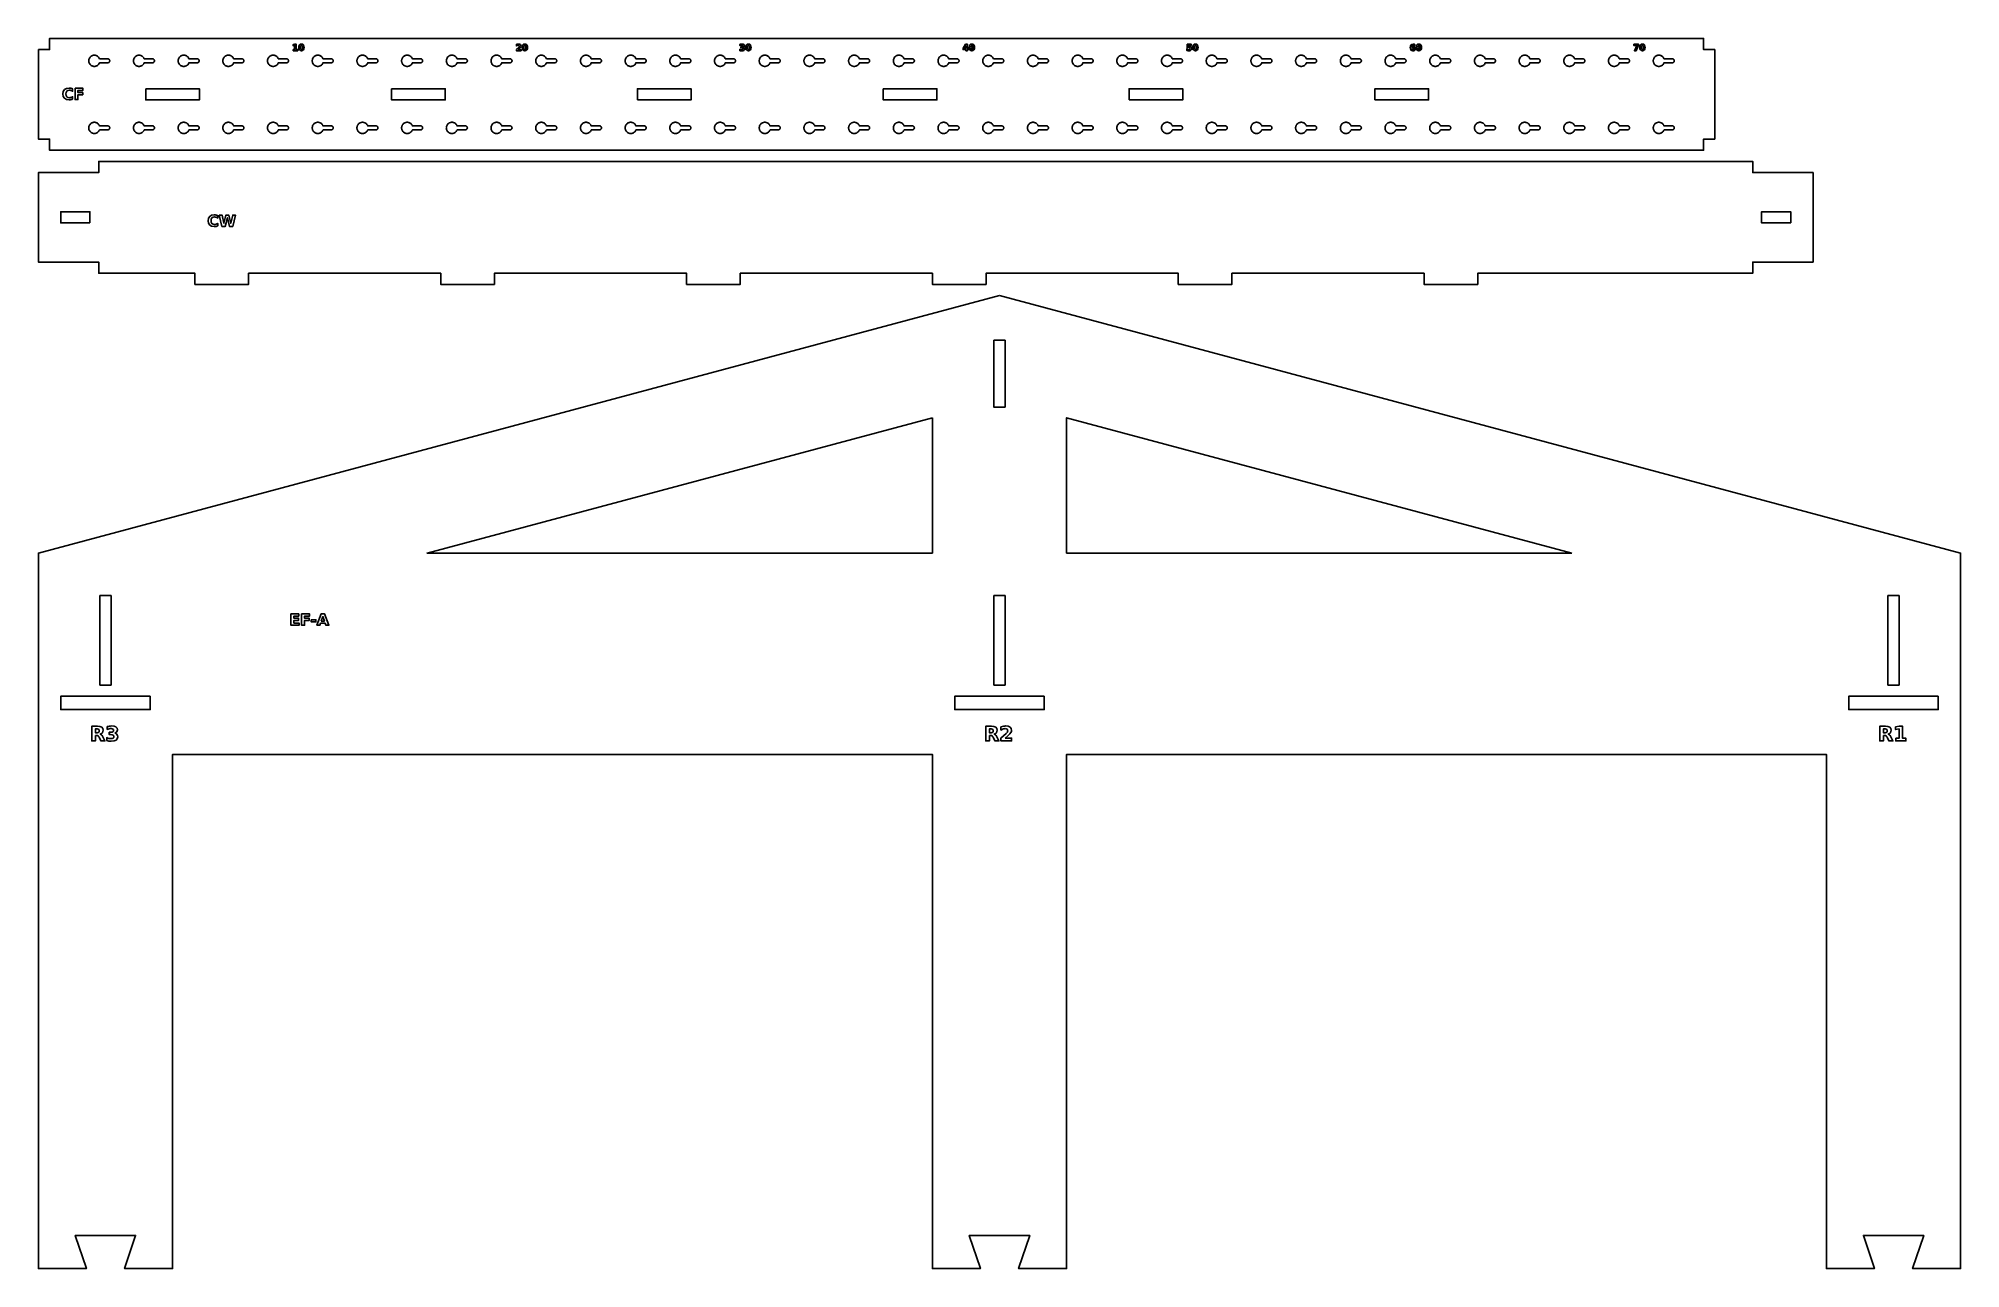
# Model space of a CAD drawing. Header units: millimetres. Extents: x 12 to 872, y 12 to 563.
import ezdxf

# ---------------------------------------------------------------- set-up
doc = ezdxf.new("R2010")
doc.units = ezdxf.units.MM
doc.layers.add('CUT', color=1, linetype='Continuous')
doc.layers.add('ENGRAVE', color=5, linetype='Continuous')

msp = doc.modelspace()

# ---------------------------------------------------------------- linework, layer by layer
at = {"layer": 'CUT', "color": 1}
for points in [[(12.5, 557.72), (17.5, 557.72), (17.5, 562.72), (757.5, 562.72), (757.5, 557.72), (762.5, 557.72), (762.5, 517.72), (757.5, 517.72), (757.5, 512.72), (17.5, 512.72), (17.5, 517.72), (12.5, 517.72)], [(39.09, 550.79), (39.27, 550.95), (39.43, 551.13), (39.58, 551.33), (39.7, 551.54), (39.81, 551.76), (39.83, 551.82), (43.5, 551.82), (43.59, 551.82), (43.68, 551.84), (43.76, 551.86), (43.84, 551.89), (43.92, 551.92), (44, 551.97), (44.07, 552.02), (44.14, 552.08), (44.2, 552.15), (44.25, 552.22), (44.29, 552.29), (44.33, 552.37), (44.36, 552.46), (44.38, 552.54), (44.4, 552.63), (44.4, 552.72), (44.4, 552.81), (44.38, 552.89), (44.36, 552.98), (44.33, 553.06), (44.29, 553.14), (44.25, 553.22), (44.2, 553.29), (44.14, 553.35), (44.07, 553.41), (44, 553.47), (43.92, 553.51), (43.84, 553.55), (43.76, 553.58), (43.68, 553.6), (43.59, 553.61), (43.5, 553.62), (39.83, 553.62), (39.81, 553.67), (39.7, 553.9), (39.58, 554.11), (39.43, 554.3), (39.27, 554.49), (39.09, 554.65), (38.89, 554.8), (38.68, 554.92), (38.46, 555.03), (38.23, 555.11), (37.99, 555.17), (37.75, 555.21), (37.5, 555.22), (37.25, 555.21), (37.01, 555.17), (36.77, 555.11), (36.54, 555.03), (36.32, 554.92), (36.11, 554.8), (35.91, 554.65), (35.73, 554.49), (35.57, 554.3), (35.42, 554.11), (35.3, 553.9), (35.19, 553.67), (35.11, 553.44), (35.05, 553.21), (35.01, 552.96), (35, 552.72), (35.01, 552.47), (35.05, 552.23), (35.11, 551.99), (35.19, 551.76), (35.3, 551.54), (35.42, 551.33), (35.57, 551.13), (35.73, 550.95), (35.91, 550.79), (36.11, 550.64), (36.32, 550.51), (36.54, 550.41), (36.77, 550.33), (37.01, 550.27), (37.25, 550.23), (37.5, 550.22), (37.75, 550.23), (37.99, 550.27), (38.23, 550.33), (38.46, 550.41), (38.68, 550.51), (38.89, 550.64)], [(58.89, 550.64), (59.09, 550.79), (59.27, 550.95), (59.43, 551.13), (59.58, 551.33), (59.7, 551.54), (59.81, 551.76), (59.83, 551.82), (63.5, 551.82), (63.59, 551.82), (63.68, 551.84), (63.76, 551.86), (63.84, 551.89), (63.92, 551.92), (64, 551.97), (64.07, 552.02), (64.14, 552.08), (64.2, 552.15), (64.25, 552.22), (64.29, 552.29), (64.33, 552.37), (64.36, 552.46), (64.38, 552.54), (64.4, 552.63), (64.4, 552.72), (64.4, 552.81), (64.38, 552.89), (64.36, 552.98), (64.33, 553.06), (64.29, 553.14), (64.25, 553.22), (64.2, 553.29), (64.14, 553.35), (64.07, 553.41), (64, 553.47), (63.92, 553.51), (63.84, 553.55), (63.76, 553.58), (63.68, 553.6), (63.59, 553.61), (63.5, 553.62), (59.83, 553.62), (59.81, 553.67), (59.7, 553.9), (59.58, 554.11), (59.43, 554.3), (59.27, 554.49), (59.09, 554.65), (58.89, 554.8), (58.68, 554.92), (58.46, 555.03), (58.23, 555.11), (57.99, 555.17), (57.75, 555.21), (57.5, 555.22), (57.25, 555.21), (57.01, 555.17), (56.77, 555.11), (56.54, 555.03), (56.32, 554.92), (56.11, 554.8), (55.91, 554.65), (55.73, 554.49), (55.57, 554.3), (55.42, 554.11), (55.3, 553.9), (55.19, 553.67), (55.11, 553.44), (55.05, 553.21), (55.01, 552.96), (55, 552.72), (55.01, 552.47), (55.05, 552.23), (55.11, 551.99), (55.19, 551.76), (55.3, 551.54), (55.42, 551.33), (55.57, 551.13), (55.73, 550.95), (55.91, 550.79), (56.11, 550.64), (56.32, 550.51), (56.54, 550.41), (56.77, 550.33), (57.01, 550.27), (57.25, 550.23), (57.5, 550.22), (57.75, 550.23), (57.99, 550.27), (58.23, 550.33), (58.46, 550.41), (58.68, 550.51)], [(79.09, 550.79), (79.27, 550.95), (79.43, 551.13), (79.58, 551.33), (79.7, 551.54), (79.81, 551.76), (79.83, 551.82), (83.5, 551.82), (83.59, 551.82), (83.68, 551.84), (83.76, 551.86), (83.84, 551.89), (83.92, 551.92), (84, 551.97), (84.07, 552.02), (84.14, 552.08), (84.2, 552.15), (84.25, 552.22), (84.29, 552.29), (84.33, 552.37), (84.36, 552.46), (84.38, 552.54), (84.4, 552.63), (84.4, 552.72), (84.4, 552.81), (84.38, 552.89), (84.36, 552.98), (84.33, 553.06), (84.29, 553.14), (84.25, 553.22), (84.2, 553.29), (84.14, 553.35), (84.07, 553.41), (84, 553.47), (83.92, 553.51), (83.84, 553.55), (83.76, 553.58), (83.68, 553.6), (83.59, 553.61), (83.5, 553.62), (79.83, 553.62), (79.81, 553.67), (79.7, 553.9), (79.58, 554.11), (79.43, 554.3), (79.27, 554.49), (79.09, 554.65), (78.89, 554.8), (78.68, 554.92), (78.46, 555.03), (78.23, 555.11), (77.99, 555.17), (77.75, 555.21), (77.5, 555.22), (77.25, 555.21), (77.01, 555.17), (76.77, 555.11), (76.54, 555.03), (76.32, 554.92), (76.11, 554.8), (75.91, 554.65), (75.73, 554.49), (75.57, 554.3), (75.42, 554.11), (75.3, 553.9), (75.19, 553.67), (75.11, 553.44), (75.05, 553.21), (75.01, 552.96), (75, 552.72), (75.01, 552.47), (75.05, 552.23), (75.11, 551.99), (75.19, 551.76), (75.3, 551.54), (75.42, 551.33), (75.57, 551.13), (75.73, 550.95), (75.91, 550.79), (76.11, 550.64), (76.32, 550.51), (76.54, 550.41), (76.77, 550.33), (77.01, 550.27), (77.25, 550.23), (77.5, 550.22), (77.75, 550.23), (77.99, 550.27), (78.23, 550.33), (78.46, 550.41), (78.68, 550.51), (78.89, 550.64)], [(99.09, 550.79), (99.27, 550.95), (99.43, 551.13), (99.58, 551.33), (99.7, 551.54), (99.81, 551.76), (99.83, 551.82), (103.5, 551.82), (103.59, 551.82), (103.68, 551.84), (103.76, 551.86), (103.84, 551.89), (103.92, 551.92), (104, 551.97), (104.07, 552.02), (104.14, 552.08), (104.2, 552.15), (104.25, 552.22), (104.29, 552.29), (104.33, 552.37), (104.36, 552.46), (104.38, 552.54), (104.4, 552.63), (104.4, 552.72), (104.4, 552.81), (104.38, 552.89), (104.36, 552.98), (104.33, 553.06), (104.29, 553.14), (104.25, 553.22), (104.2, 553.29), (104.14, 553.35), (104.07, 553.41), (104, 553.47), (103.92, 553.51), (103.84, 553.55), (103.76, 553.58), (103.68, 553.6), (103.59, 553.61), (103.5, 553.62), (99.83, 553.62), (99.81, 553.67), (99.7, 553.9), (99.58, 554.11), (99.43, 554.3), (99.27, 554.49), (99.09, 554.65), (98.89, 554.8), (98.68, 554.92), (98.46, 555.03), (98.23, 555.11), (97.99, 555.17), (97.75, 555.21), (97.5, 555.22), (97.25, 555.21), (97.01, 555.17), (96.77, 555.11), (96.54, 555.03), (96.32, 554.92), (96.11, 554.8), (95.91, 554.65), (95.73, 554.49), (95.57, 554.3), (95.42, 554.11), (95.3, 553.9), (95.19, 553.67), (95.11, 553.44), (95.05, 553.21), (95.01, 552.96), (95, 552.72), (95.01, 552.47), (95.05, 552.23), (95.11, 551.99), (95.19, 551.76), (95.3, 551.54), (95.42, 551.33), (95.57, 551.13), (95.73, 550.95), (95.91, 550.79), (96.11, 550.64), (96.32, 550.51), (96.54, 550.41), (96.77, 550.33), (97.01, 550.27), (97.25, 550.23), (97.5, 550.22), (97.75, 550.23), (97.99, 550.27), (98.23, 550.33), (98.46, 550.41), (98.68, 550.51), (98.89, 550.64)], [(119.09, 550.79), (119.27, 550.95), (119.43, 551.13), (119.58, 551.33), (119.7, 551.54), (119.81, 551.76), (119.83, 551.82), (123.5, 551.82), (123.59, 551.82), (123.68, 551.84), (123.76, 551.86), (123.84, 551.89), (123.92, 551.92), (124, 551.97), (124.07, 552.02), (124.14, 552.08), (124.2, 552.15), (124.25, 552.22), (124.29, 552.29), (124.33, 552.37), (124.36, 552.46), (124.38, 552.54), (124.4, 552.63), (124.4, 552.72), (124.4, 552.81), (124.38, 552.89), (124.36, 552.98), (124.33, 553.06), (124.29, 553.14), (124.25, 553.22), (124.2, 553.29), (124.14, 553.35), (124.07, 553.41), (124, 553.47), (123.92, 553.51), (123.84, 553.55), (123.76, 553.58), (123.68, 553.6), (123.59, 553.61), (123.5, 553.62), (119.83, 553.62), (119.81, 553.67), (119.7, 553.9), (119.58, 554.11), (119.43, 554.3), (119.27, 554.49), (119.09, 554.65), (118.89, 554.8), (118.68, 554.92), (118.46, 555.03), (118.23, 555.11), (117.99, 555.17), (117.75, 555.21), (117.5, 555.22), (117.25, 555.21), (117.01, 555.17), (116.77, 555.11), (116.54, 555.03), (116.32, 554.92), (116.11, 554.8), (115.91, 554.65), (115.73, 554.49), (115.57, 554.3), (115.42, 554.11), (115.3, 553.9), (115.19, 553.67), (115.11, 553.44), (115.05, 553.21), (115.01, 552.96), (115, 552.72), (115.01, 552.47), (115.05, 552.23), (115.11, 551.99), (115.19, 551.76), (115.3, 551.54), (115.42, 551.33), (115.57, 551.13), (115.73, 550.95), (115.91, 550.79), (116.11, 550.64), (116.32, 550.51), (116.54, 550.41), (116.77, 550.33), (117.01, 550.27), (117.25, 550.23), (117.5, 550.22), (117.75, 550.23), (117.99, 550.27), (118.23, 550.33), (118.46, 550.41), (118.68, 550.51), (118.89, 550.64)], [(139.09, 550.79), (139.27, 550.95), (139.43, 551.13), (139.58, 551.33), (139.7, 551.54), (139.81, 551.76), (139.83, 551.82), (143.5, 551.82), (143.59, 551.82), (143.68, 551.84), (143.76, 551.86), (143.84, 551.89), (143.92, 551.92), (144, 551.97), (144.07, 552.02), (144.14, 552.08), (144.2, 552.15), (144.25, 552.22), (144.29, 552.29), (144.33, 552.37), (144.36, 552.46), (144.38, 552.54), (144.4, 552.63), (144.4, 552.72), (144.4, 552.81), (144.38, 552.89), (144.36, 552.98), (144.33, 553.06), (144.29, 553.14), (144.25, 553.22), (144.2, 553.29), (144.14, 553.35), (144.07, 553.41), (144, 553.47), (143.92, 553.51), (143.84, 553.55), (143.76, 553.58), (143.68, 553.6), (143.59, 553.61), (143.5, 553.62), (139.83, 553.62), (139.81, 553.67), (139.7, 553.9), (139.58, 554.11), (139.43, 554.3), (139.27, 554.49), (139.09, 554.65), (138.89, 554.8), (138.68, 554.92), (138.46, 555.03), (138.23, 555.11), (137.99, 555.17), (137.75, 555.21), (137.5, 555.22), (137.25, 555.21), (137.01, 555.17), (136.77, 555.11), (136.54, 555.03), (136.32, 554.92), (136.11, 554.8), (135.91, 554.65), (135.73, 554.49), (135.57, 554.3), (135.42, 554.11), (135.3, 553.9), (135.19, 553.67), (135.11, 553.44), (135.05, 553.21), (135.01, 552.96), (135, 552.72), (135.01, 552.47), (135.05, 552.23), (135.11, 551.99), (135.19, 551.76), (135.3, 551.54), (135.42, 551.33), (135.57, 551.13), (135.73, 550.95), (135.91, 550.79), (136.11, 550.64), (136.32, 550.51), (136.54, 550.41), (136.77, 550.33), (137.01, 550.27), (137.25, 550.23), (137.5, 550.22), (137.75, 550.23), (137.99, 550.27), (138.23, 550.33), (138.46, 550.41), (138.68, 550.51), (138.89, 550.64)], [(158.89, 550.64), (159.09, 550.79), (159.27, 550.95), (159.43, 551.13), (159.58, 551.33), (159.7, 551.54), (159.81, 551.76), (159.83, 551.82), (163.5, 551.82), (163.59, 551.82), (163.68, 551.84), (163.76, 551.86), (163.84, 551.89), (163.92, 551.92), (164, 551.97), (164.07, 552.02), (164.14, 552.08), (164.2, 552.15), (164.25, 552.22), (164.29, 552.29), (164.33, 552.37), (164.36, 552.46), (164.38, 552.54), (164.4, 552.63), (164.4, 552.72), (164.4, 552.81), (164.38, 552.89), (164.36, 552.98), (164.33, 553.06), (164.29, 553.14), (164.25, 553.22), (164.2, 553.29), (164.14, 553.35), (164.07, 553.41), (164, 553.47), (163.92, 553.51), (163.84, 553.55), (163.76, 553.58), (163.68, 553.6), (163.59, 553.61), (163.5, 553.62), (159.83, 553.62), (159.81, 553.67), (159.7, 553.9), (159.58, 554.11), (159.43, 554.3), (159.27, 554.49), (159.09, 554.65), (158.89, 554.8), (158.68, 554.92), (158.46, 555.03), (158.23, 555.11), (157.99, 555.17), (157.75, 555.21), (157.5, 555.22), (157.25, 555.21), (157.01, 555.17), (156.77, 555.11), (156.54, 555.03), (156.32, 554.92), (156.11, 554.8), (155.91, 554.65), (155.73, 554.49), (155.57, 554.3), (155.42, 554.11), (155.3, 553.9), (155.19, 553.67), (155.11, 553.44), (155.05, 553.21), (155.01, 552.96), (155, 552.72), (155.01, 552.47), (155.05, 552.23), (155.11, 551.99), (155.19, 551.76), (155.3, 551.54), (155.42, 551.33), (155.57, 551.13), (155.73, 550.95), (155.91, 550.79), (156.11, 550.64), (156.32, 550.51), (156.54, 550.41), (156.77, 550.33), (157.01, 550.27), (157.25, 550.23), (157.5, 550.22), (157.75, 550.23), (157.99, 550.27), (158.23, 550.33), (158.46, 550.41), (158.68, 550.51)], [(178.89, 550.64), (179.09, 550.79), (179.27, 550.95), (179.43, 551.13), (179.58, 551.33), (179.7, 551.54), (179.81, 551.76), (179.83, 551.82), (183.5, 551.82), (183.59, 551.82), (183.68, 551.84), (183.76, 551.86), (183.84, 551.89), (183.92, 551.92), (184, 551.97), (184.07, 552.02), (184.14, 552.08), (184.2, 552.15), (184.25, 552.22), (184.29, 552.29), (184.33, 552.37), (184.36, 552.46), (184.38, 552.54), (184.4, 552.63), (184.4, 552.72), (184.4, 552.81), (184.38, 552.89), (184.36, 552.98), (184.33, 553.06), (184.29, 553.14), (184.25, 553.22), (184.2, 553.29), (184.14, 553.35), (184.07, 553.41), (184, 553.47), (183.92, 553.51), (183.84, 553.55), (183.76, 553.58), (183.68, 553.6), (183.59, 553.61), (183.5, 553.62), (179.83, 553.62), (179.81, 553.67), (179.7, 553.9), (179.58, 554.11), (179.43, 554.3), (179.27, 554.49), (179.09, 554.65), (178.89, 554.8), (178.68, 554.92), (178.46, 555.03), (178.23, 555.11), (177.99, 555.17), (177.75, 555.21), (177.5, 555.22), (177.25, 555.21), (177.01, 555.17), (176.77, 555.11), (176.54, 555.03), (176.32, 554.92), (176.11, 554.8), (175.91, 554.65), (175.73, 554.49), (175.57, 554.3), (175.42, 554.11), (175.3, 553.9), (175.19, 553.67), (175.11, 553.44), (175.05, 553.21), (175.01, 552.96), (175, 552.72), (175.01, 552.47), (175.05, 552.23), (175.11, 551.99), (175.19, 551.76), (175.3, 551.54), (175.42, 551.33), (175.57, 551.13), (175.73, 550.95), (175.91, 550.79), (176.11, 550.64), (176.32, 550.51), (176.54, 550.41), (176.77, 550.33), (177.01, 550.27), (177.25, 550.23), (177.5, 550.22), (177.75, 550.23), (177.99, 550.27), (178.23, 550.33), (178.46, 550.41), (178.68, 550.51)], [(199.09, 550.79), (199.27, 550.95), (199.43, 551.13), (199.58, 551.33), (199.7, 551.54), (199.81, 551.76), (199.83, 551.82), (203.5, 551.82), (203.59, 551.82), (203.68, 551.84), (203.76, 551.86), (203.84, 551.89), (203.92, 551.92), (204, 551.97), (204.07, 552.02), (204.14, 552.08), (204.2, 552.15), (204.25, 552.22), (204.29, 552.29), (204.33, 552.37), (204.36, 552.46), (204.38, 552.54), (204.4, 552.63), (204.4, 552.72), (204.4, 552.81), (204.38, 552.89), (204.36, 552.98), (204.33, 553.06), (204.29, 553.14), (204.25, 553.22), (204.2, 553.29), (204.14, 553.35), (204.07, 553.41), (204, 553.47), (203.92, 553.51), (203.84, 553.55), (203.76, 553.58), (203.68, 553.6), (203.59, 553.61), (203.5, 553.62), (199.83, 553.62), (199.81, 553.67), (199.7, 553.9), (199.58, 554.11), (199.43, 554.3), (199.27, 554.49), (199.09, 554.65), (198.89, 554.8), (198.68, 554.92), (198.46, 555.03), (198.23, 555.11), (197.99, 555.17), (197.75, 555.21), (197.5, 555.22), (197.25, 555.21), (197.01, 555.17), (196.77, 555.11), (196.54, 555.03), (196.32, 554.92), (196.11, 554.8), (195.91, 554.65), (195.73, 554.49), (195.57, 554.3), (195.42, 554.11), (195.3, 553.9), (195.19, 553.67), (195.11, 553.44), (195.05, 553.21), (195.01, 552.96), (195, 552.72), (195.01, 552.47), (195.05, 552.23), (195.11, 551.99), (195.19, 551.76), (195.3, 551.54), (195.42, 551.33), (195.57, 551.13), (195.73, 550.95), (195.91, 550.79), (196.11, 550.64), (196.32, 550.51), (196.54, 550.41), (196.77, 550.33), (197.01, 550.27), (197.25, 550.23), (197.5, 550.22), (197.75, 550.23), (197.99, 550.27), (198.23, 550.33), (198.46, 550.41), (198.68, 550.51), (198.89, 550.64)], [(219.09, 550.79), (219.27, 550.95), (219.43, 551.13), (219.58, 551.33), (219.7, 551.54), (219.81, 551.76), (219.83, 551.82), (223.5, 551.82), (223.59, 551.82), (223.68, 551.84), (223.76, 551.86), (223.84, 551.89), (223.92, 551.92), (224, 551.97), (224.07, 552.02), (224.14, 552.08), (224.2, 552.15), (224.25, 552.22), (224.29, 552.29), (224.33, 552.37), (224.36, 552.46), (224.38, 552.54), (224.4, 552.63), (224.4, 552.72), (224.4, 552.81), (224.38, 552.89), (224.36, 552.98), (224.33, 553.06), (224.29, 553.14), (224.25, 553.22), (224.2, 553.29), (224.14, 553.35), (224.07, 553.41), (224, 553.47), (223.92, 553.51), (223.84, 553.55), (223.76, 553.58), (223.68, 553.6), (223.59, 553.61), (223.5, 553.62), (219.83, 553.62), (219.81, 553.67), (219.7, 553.9), (219.58, 554.11), (219.43, 554.3), (219.27, 554.49), (219.09, 554.65), (218.89, 554.8), (218.68, 554.92), (218.46, 555.03), (218.23, 555.11), (217.99, 555.17), (217.75, 555.21), (217.5, 555.22), (217.25, 555.21), (217.01, 555.17), (216.77, 555.11), (216.54, 555.03), (216.32, 554.92), (216.11, 554.8), (215.91, 554.65), (215.73, 554.49), (215.57, 554.3), (215.42, 554.11), (215.3, 553.9), (215.19, 553.67), (215.11, 553.44), (215.05, 553.21), (215.01, 552.96), (215, 552.72), (215.01, 552.47), (215.05, 552.23), (215.11, 551.99), (215.19, 551.76), (215.3, 551.54), (215.42, 551.33), (215.57, 551.13), (215.73, 550.95), (215.91, 550.79), (216.11, 550.64), (216.32, 550.51), (216.54, 550.41), (216.77, 550.33), (217.01, 550.27), (217.25, 550.23), (217.5, 550.22), (217.75, 550.23), (217.99, 550.27), (218.23, 550.33), (218.46, 550.41), (218.68, 550.51), (218.89, 550.64)], [(238.89, 550.64), (239.09, 550.79), (239.27, 550.95), (239.43, 551.13), (239.58, 551.33), (239.7, 551.54), (239.81, 551.76), (239.83, 551.82), (243.5, 551.82), (243.59, 551.82), (243.68, 551.84), (243.76, 551.86), (243.84, 551.89), (243.92, 551.92), (244, 551.97), (244.07, 552.02), (244.14, 552.08), (244.2, 552.15), (244.25, 552.22), (244.29, 552.29), (244.33, 552.37), (244.36, 552.46), (244.38, 552.54), (244.4, 552.63), (244.4, 552.72), (244.4, 552.81), (244.38, 552.89), (244.36, 552.98), (244.33, 553.06), (244.29, 553.14), (244.25, 553.22), (244.2, 553.29), (244.14, 553.35), (244.07, 553.41), (244, 553.47), (243.92, 553.51), (243.84, 553.55), (243.76, 553.58), (243.68, 553.6), (243.59, 553.61), (243.5, 553.62), (239.83, 553.62), (239.81, 553.67), (239.7, 553.9), (239.58, 554.11), (239.43, 554.3), (239.27, 554.49), (239.09, 554.65), (238.89, 554.8), (238.68, 554.92), (238.46, 555.03), (238.23, 555.11), (237.99, 555.17), (237.75, 555.21), (237.5, 555.22), (237.25, 555.21), (237.01, 555.17), (236.77, 555.11), (236.54, 555.03), (236.32, 554.92), (236.11, 554.8), (235.91, 554.65), (235.73, 554.49), (235.57, 554.3), (235.42, 554.11), (235.3, 553.9), (235.19, 553.67), (235.11, 553.44), (235.05, 553.21), (235.01, 552.96), (235, 552.72), (235.01, 552.47), (235.05, 552.23), (235.11, 551.99), (235.19, 551.76), (235.3, 551.54), (235.42, 551.33), (235.57, 551.13), (235.73, 550.95), (235.91, 550.79), (236.11, 550.64), (236.32, 550.51), (236.54, 550.41), (236.77, 550.33), (237.01, 550.27), (237.25, 550.23), (237.5, 550.22), (237.75, 550.23), (237.99, 550.27), (238.23, 550.33), (238.46, 550.41), (238.68, 550.51)], [(259.09, 550.79), (259.27, 550.95), (259.43, 551.13), (259.58, 551.33), (259.7, 551.54), (259.81, 551.76), (259.83, 551.82), (263.5, 551.82), (263.59, 551.82), (263.68, 551.84), (263.76, 551.86), (263.84, 551.89), (263.92, 551.92), (264, 551.97), (264.07, 552.02), (264.14, 552.08), (264.2, 552.15), (264.25, 552.22), (264.29, 552.29), (264.33, 552.37), (264.36, 552.46), (264.38, 552.54), (264.4, 552.63), (264.4, 552.72), (264.4, 552.81), (264.38, 552.89), (264.36, 552.98), (264.33, 553.06), (264.29, 553.14), (264.25, 553.22), (264.2, 553.29), (264.14, 553.35), (264.07, 553.41), (264, 553.47), (263.92, 553.51), (263.84, 553.55), (263.76, 553.58), (263.68, 553.6), (263.59, 553.61), (263.5, 553.62), (259.83, 553.62), (259.81, 553.67), (259.7, 553.9), (259.58, 554.11), (259.43, 554.3), (259.27, 554.49), (259.09, 554.65), (258.89, 554.8), (258.68, 554.92), (258.46, 555.03), (258.23, 555.11), (257.99, 555.17), (257.75, 555.21), (257.5, 555.22), (257.25, 555.21), (257.01, 555.17), (256.77, 555.11), (256.54, 555.03), (256.32, 554.92), (256.11, 554.8), (255.91, 554.65), (255.73, 554.49), (255.57, 554.3), (255.42, 554.11), (255.3, 553.9), (255.19, 553.67), (255.11, 553.44), (255.05, 553.21), (255.01, 552.96), (255, 552.72), (255.01, 552.47), (255.05, 552.23), (255.11, 551.99), (255.19, 551.76), (255.3, 551.54), (255.42, 551.33), (255.57, 551.13), (255.73, 550.95), (255.91, 550.79), (256.11, 550.64), (256.32, 550.51), (256.54, 550.41), (256.77, 550.33), (257.01, 550.27), (257.25, 550.23), (257.5, 550.22), (257.75, 550.23), (257.99, 550.27), (258.23, 550.33), (258.46, 550.41), (258.68, 550.51), (258.89, 550.64)], [(279.09, 550.79), (279.27, 550.95), (279.43, 551.13), (279.58, 551.33), (279.7, 551.54), (279.81, 551.76), (279.83, 551.82), (283.5, 551.82), (283.59, 551.82), (283.68, 551.84), (283.76, 551.86), (283.84, 551.89), (283.92, 551.92), (284, 551.97), (284.07, 552.02), (284.14, 552.08), (284.2, 552.15), (284.25, 552.22), (284.29, 552.29), (284.33, 552.37), (284.36, 552.46), (284.38, 552.54), (284.4, 552.63), (284.4, 552.72), (284.4, 552.81), (284.38, 552.89), (284.36, 552.98), (284.33, 553.06), (284.29, 553.14), (284.25, 553.22), (284.2, 553.29), (284.14, 553.35), (284.07, 553.41), (284, 553.47), (283.92, 553.51), (283.84, 553.55), (283.76, 553.58), (283.68, 553.6), (283.59, 553.61), (283.5, 553.62), (279.83, 553.62), (279.81, 553.67), (279.7, 553.9), (279.58, 554.11), (279.43, 554.3), (279.27, 554.49), (279.09, 554.65), (278.89, 554.8), (278.68, 554.92), (278.46, 555.03), (278.23, 555.11), (277.99, 555.17), (277.75, 555.21), (277.5, 555.22), (277.25, 555.21), (277.01, 555.17), (276.77, 555.11), (276.54, 555.03), (276.32, 554.92), (276.11, 554.8), (275.91, 554.65), (275.73, 554.49), (275.57, 554.3), (275.42, 554.11), (275.3, 553.9), (275.19, 553.67), (275.11, 553.44), (275.05, 553.21), (275.01, 552.96), (275, 552.72), (275.01, 552.47), (275.05, 552.23), (275.11, 551.99), (275.19, 551.76), (275.3, 551.54), (275.42, 551.33), (275.57, 551.13), (275.73, 550.95), (275.91, 550.79), (276.11, 550.64), (276.32, 550.51), (276.54, 550.41), (276.77, 550.33), (277.01, 550.27), (277.25, 550.23), (277.5, 550.22), (277.75, 550.23), (277.99, 550.27), (278.23, 550.33), (278.46, 550.41), (278.68, 550.51), (278.89, 550.64)], [(298.89, 550.64), (299.09, 550.79), (299.27, 550.95), (299.43, 551.13), (299.58, 551.33), (299.7, 551.54), (299.81, 551.76), (299.83, 551.82), (303.5, 551.82), (303.59, 551.82), (303.68, 551.84), (303.76, 551.86), (303.84, 551.89), (303.92, 551.92), (304, 551.97), (304.07, 552.02), (304.14, 552.08), (304.2, 552.15), (304.25, 552.22), (304.29, 552.29), (304.33, 552.37), (304.36, 552.46), (304.38, 552.54), (304.4, 552.63), (304.4, 552.72), (304.4, 552.81), (304.38, 552.89), (304.36, 552.98), (304.33, 553.06), (304.29, 553.14), (304.25, 553.22), (304.2, 553.29), (304.14, 553.35), (304.07, 553.41), (304, 553.47), (303.92, 553.51), (303.84, 553.55), (303.76, 553.58), (303.68, 553.6), (303.59, 553.61), (303.5, 553.62), (299.83, 553.62), (299.81, 553.67), (299.7, 553.9), (299.58, 554.11), (299.43, 554.3), (299.27, 554.49), (299.09, 554.65), (298.89, 554.8), (298.68, 554.92), (298.46, 555.03), (298.23, 555.11), (297.99, 555.17), (297.75, 555.21), (297.5, 555.22), (297.25, 555.21), (297.01, 555.17), (296.77, 555.11), (296.54, 555.03), (296.32, 554.92), (296.11, 554.8), (295.91, 554.65), (295.73, 554.49), (295.57, 554.3), (295.42, 554.11), (295.3, 553.9), (295.19, 553.67), (295.11, 553.44), (295.05, 553.21), (295.01, 552.96), (295, 552.72), (295.01, 552.47), (295.05, 552.23), (295.11, 551.99), (295.19, 551.76), (295.3, 551.54), (295.42, 551.33), (295.57, 551.13), (295.73, 550.95), (295.91, 550.79), (296.11, 550.64), (296.32, 550.51), (296.54, 550.41), (296.77, 550.33), (297.01, 550.27), (297.25, 550.23), (297.5, 550.22), (297.75, 550.23), (297.99, 550.27), (298.23, 550.33), (298.46, 550.41), (298.68, 550.51)], [(319.09, 550.79), (319.27, 550.95), (319.43, 551.13), (319.58, 551.33), (319.7, 551.54), (319.81, 551.76), (319.83, 551.82), (323.5, 551.82), (323.59, 551.82), (323.68, 551.84), (323.76, 551.86), (323.84, 551.89), (323.92, 551.92), (324, 551.97), (324.07, 552.02), (324.14, 552.08), (324.2, 552.15), (324.25, 552.22), (324.29, 552.29), (324.33, 552.37), (324.36, 552.46), (324.38, 552.54), (324.4, 552.63), (324.4, 552.72), (324.4, 552.81), (324.38, 552.89), (324.36, 552.98), (324.33, 553.06), (324.29, 553.14), (324.25, 553.22), (324.2, 553.29), (324.14, 553.35), (324.07, 553.41), (324, 553.47), (323.92, 553.51), (323.84, 553.55), (323.76, 553.58), (323.68, 553.6), (323.59, 553.61), (323.5, 553.62), (319.83, 553.62), (319.81, 553.67), (319.7, 553.9), (319.58, 554.11), (319.43, 554.3), (319.27, 554.49), (319.09, 554.65), (318.89, 554.8), (318.68, 554.92), (318.46, 555.03), (318.23, 555.11), (317.99, 555.17), (317.75, 555.21), (317.5, 555.22), (317.25, 555.21), (317.01, 555.17), (316.77, 555.11), (316.54, 555.03), (316.32, 554.92), (316.11, 554.8), (315.91, 554.65), (315.73, 554.49), (315.57, 554.3), (315.42, 554.11), (315.3, 553.9), (315.19, 553.67), (315.11, 553.44), (315.05, 553.21), (315.01, 552.96), (315, 552.72), (315.01, 552.47), (315.05, 552.23), (315.11, 551.99), (315.19, 551.76), (315.3, 551.54), (315.42, 551.33), (315.57, 551.13), (315.73, 550.95), (315.91, 550.79), (316.11, 550.64), (316.32, 550.51), (316.54, 550.41), (316.77, 550.33), (317.01, 550.27), (317.25, 550.23), (317.5, 550.22), (317.75, 550.23), (317.99, 550.27), (318.23, 550.33), (318.46, 550.41), (318.68, 550.51), (318.89, 550.64)], [(339.09, 550.79), (339.27, 550.95), (339.43, 551.13), (339.58, 551.33), (339.7, 551.54), (339.81, 551.76), (339.83, 551.82), (343.5, 551.82), (343.59, 551.82), (343.68, 551.84), (343.76, 551.86), (343.84, 551.89), (343.92, 551.92), (344, 551.97), (344.07, 552.02), (344.14, 552.08), (344.2, 552.15), (344.25, 552.22), (344.29, 552.29), (344.33, 552.37), (344.36, 552.46), (344.38, 552.54), (344.4, 552.63), (344.4, 552.72), (344.4, 552.81), (344.38, 552.89), (344.36, 552.98), (344.33, 553.06), (344.29, 553.14), (344.25, 553.22), (344.2, 553.29), (344.14, 553.35), (344.07, 553.41), (344, 553.47), (343.92, 553.51), (343.84, 553.55), (343.76, 553.58), (343.68, 553.6), (343.59, 553.61), (343.5, 553.62), (339.83, 553.62), (339.81, 553.67), (339.7, 553.9), (339.58, 554.11), (339.43, 554.3), (339.27, 554.49), (339.09, 554.65), (338.89, 554.8), (338.68, 554.92), (338.46, 555.03), (338.23, 555.11), (337.99, 555.17), (337.75, 555.21), (337.5, 555.22), (337.25, 555.21), (337.01, 555.17), (336.77, 555.11), (336.54, 555.03), (336.32, 554.92), (336.11, 554.8), (335.91, 554.65), (335.73, 554.49), (335.57, 554.3), (335.42, 554.11), (335.3, 553.9), (335.19, 553.67), (335.11, 553.44), (335.05, 553.21), (335.01, 552.96), (335, 552.72), (335.01, 552.47), (335.05, 552.23), (335.11, 551.99), (335.19, 551.76), (335.3, 551.54), (335.42, 551.33), (335.57, 551.13), (335.73, 550.95), (335.91, 550.79), (336.11, 550.64), (336.32, 550.51), (336.54, 550.41), (336.77, 550.33), (337.01, 550.27), (337.25, 550.23), (337.5, 550.22), (337.75, 550.23), (337.99, 550.27), (338.23, 550.33), (338.46, 550.41), (338.68, 550.51), (338.89, 550.64)], [(359.09, 550.79), (359.27, 550.95), (359.43, 551.13), (359.58, 551.33), (359.7, 551.54), (359.81, 551.76), (359.83, 551.82), (363.5, 551.82), (363.59, 551.82), (363.68, 551.84), (363.76, 551.86), (363.84, 551.89), (363.92, 551.92), (364, 551.97), (364.07, 552.02), (364.14, 552.08), (364.2, 552.15), (364.25, 552.22), (364.29, 552.29), (364.33, 552.37), (364.36, 552.46), (364.38, 552.54), (364.4, 552.63), (364.4, 552.72), (364.4, 552.81), (364.38, 552.89), (364.36, 552.98), (364.33, 553.06), (364.29, 553.14), (364.25, 553.22), (364.2, 553.29), (364.14, 553.35), (364.07, 553.41), (364, 553.47), (363.92, 553.51), (363.84, 553.55), (363.76, 553.58), (363.68, 553.6), (363.59, 553.61), (363.5, 553.62), (359.83, 553.62), (359.81, 553.67), (359.7, 553.9), (359.58, 554.11), (359.43, 554.3), (359.27, 554.49), (359.09, 554.65), (358.89, 554.8), (358.68, 554.92), (358.46, 555.03), (358.23, 555.11), (357.99, 555.17), (357.75, 555.21), (357.5, 555.22), (357.25, 555.21), (357.01, 555.17), (356.77, 555.11), (356.54, 555.03), (356.32, 554.92), (356.11, 554.8), (355.91, 554.65), (355.73, 554.49), (355.57, 554.3), (355.42, 554.11), (355.3, 553.9), (355.19, 553.67), (355.11, 553.44), (355.05, 553.21), (355.01, 552.96), (355, 552.72), (355.01, 552.47), (355.05, 552.23), (355.11, 551.99), (355.19, 551.76), (355.3, 551.54), (355.42, 551.33), (355.57, 551.13), (355.73, 550.95), (355.91, 550.79), (356.11, 550.64), (356.32, 550.51), (356.54, 550.41), (356.77, 550.33), (357.01, 550.27), (357.25, 550.23), (357.5, 550.22), (357.75, 550.23), (357.99, 550.27), (358.23, 550.33), (358.46, 550.41), (358.68, 550.51), (358.89, 550.64)], [(378.89, 550.64), (379.09, 550.79), (379.27, 550.95), (379.43, 551.13), (379.58, 551.33), (379.7, 551.54), (379.81, 551.76), (379.83, 551.82), (383.5, 551.82), (383.59, 551.82), (383.68, 551.84), (383.76, 551.86), (383.84, 551.89), (383.92, 551.92), (384, 551.97), (384.07, 552.02), (384.14, 552.08), (384.2, 552.15), (384.25, 552.22), (384.29, 552.29), (384.33, 552.37), (384.36, 552.46), (384.38, 552.54), (384.4, 552.63), (384.4, 552.72), (384.4, 552.81), (384.38, 552.89), (384.36, 552.98), (384.33, 553.06), (384.29, 553.14), (384.25, 553.22), (384.2, 553.29), (384.14, 553.35), (384.07, 553.41), (384, 553.47), (383.92, 553.51), (383.84, 553.55), (383.76, 553.58), (383.68, 553.6), (383.59, 553.61), (383.5, 553.62), (379.83, 553.62), (379.81, 553.67), (379.7, 553.9), (379.58, 554.11), (379.43, 554.3), (379.27, 554.49), (379.09, 554.65), (378.89, 554.8), (378.68, 554.92), (378.46, 555.03), (378.23, 555.11), (377.99, 555.17), (377.75, 555.21), (377.5, 555.22), (377.25, 555.21), (377.01, 555.17), (376.77, 555.11), (376.54, 555.03), (376.32, 554.92), (376.11, 554.8), (375.91, 554.65), (375.73, 554.49), (375.57, 554.3), (375.42, 554.11), (375.3, 553.9), (375.19, 553.67), (375.11, 553.44), (375.05, 553.21), (375.01, 552.96), (375, 552.72), (375.01, 552.47), (375.05, 552.23), (375.11, 551.99), (375.19, 551.76), (375.3, 551.54), (375.42, 551.33), (375.57, 551.13), (375.73, 550.95), (375.91, 550.79), (376.11, 550.64), (376.32, 550.51), (376.54, 550.41), (376.77, 550.33), (377.01, 550.27), (377.25, 550.23), (377.5, 550.22), (377.75, 550.23), (377.99, 550.27), (378.23, 550.33), (378.46, 550.41), (378.68, 550.51)], [(398.89, 550.64), (399.09, 550.79), (399.27, 550.95), (399.43, 551.13), (399.58, 551.33), (399.7, 551.54), (399.81, 551.76), (399.83, 551.82), (403.5, 551.82), (403.59, 551.82), (403.68, 551.84), (403.76, 551.86), (403.84, 551.89), (403.92, 551.92), (404, 551.97), (404.07, 552.02), (404.14, 552.08), (404.2, 552.15), (404.25, 552.22), (404.29, 552.29), (404.33, 552.37), (404.36, 552.46), (404.38, 552.54), (404.4, 552.63), (404.4, 552.72), (404.4, 552.81), (404.38, 552.89), (404.36, 552.98), (404.33, 553.06), (404.29, 553.14), (404.25, 553.22), (404.2, 553.29), (404.14, 553.35), (404.07, 553.41), (404, 553.47), (403.92, 553.51), (403.84, 553.55), (403.76, 553.58), (403.68, 553.6), (403.59, 553.61), (403.5, 553.62), (399.83, 553.62), (399.81, 553.67), (399.7, 553.9), (399.58, 554.11), (399.43, 554.3), (399.27, 554.49), (399.09, 554.65), (398.89, 554.8), (398.68, 554.92), (398.46, 555.03), (398.23, 555.11), (397.99, 555.17), (397.75, 555.21), (397.5, 555.22), (397.25, 555.21), (397.01, 555.17), (396.77, 555.11), (396.54, 555.03), (396.32, 554.92), (396.11, 554.8), (395.91, 554.65), (395.73, 554.49), (395.57, 554.3), (395.42, 554.11), (395.3, 553.9), (395.19, 553.67), (395.11, 553.44), (395.05, 553.21), (395.01, 552.96), (395, 552.72), (395.01, 552.47), (395.05, 552.23), (395.11, 551.99), (395.19, 551.76), (395.3, 551.54), (395.42, 551.33), (395.57, 551.13), (395.73, 550.95), (395.91, 550.79), (396.11, 550.64), (396.32, 550.51), (396.54, 550.41), (396.77, 550.33), (397.01, 550.27), (397.25, 550.23), (397.5, 550.22), (397.75, 550.23), (397.99, 550.27), (398.23, 550.33), (398.46, 550.41), (398.68, 550.51)], [(419.09, 550.79), (419.27, 550.95), (419.43, 551.13), (419.58, 551.33), (419.7, 551.54), (419.81, 551.76), (419.83, 551.82), (423.5, 551.82), (423.59, 551.82), (423.68, 551.84), (423.76, 551.86), (423.84, 551.89), (423.92, 551.92), (424, 551.97), (424.07, 552.02), (424.14, 552.08), (424.2, 552.15), (424.25, 552.22), (424.29, 552.29), (424.33, 552.37), (424.36, 552.46), (424.38, 552.54), (424.4, 552.63), (424.4, 552.72), (424.4, 552.81), (424.38, 552.89), (424.36, 552.98), (424.33, 553.06), (424.29, 553.14), (424.25, 553.22), (424.2, 553.29), (424.14, 553.35), (424.07, 553.41), (424, 553.47), (423.92, 553.51), (423.84, 553.55), (423.76, 553.58), (423.68, 553.6), (423.59, 553.61), (423.5, 553.62), (419.83, 553.62), (419.81, 553.67), (419.7, 553.9), (419.58, 554.11), (419.43, 554.3), (419.27, 554.49), (419.09, 554.65), (418.89, 554.8), (418.68, 554.92), (418.46, 555.03), (418.23, 555.11), (417.99, 555.17), (417.75, 555.21), (417.5, 555.22), (417.25, 555.21), (417.01, 555.17), (416.77, 555.11), (416.54, 555.03), (416.32, 554.92), (416.11, 554.8), (415.91, 554.65), (415.73, 554.49), (415.57, 554.3), (415.42, 554.11), (415.3, 553.9), (415.19, 553.67), (415.11, 553.44), (415.05, 553.21), (415.01, 552.96), (415, 552.72), (415.01, 552.47), (415.05, 552.23), (415.11, 551.99), (415.19, 551.76), (415.3, 551.54), (415.42, 551.33), (415.57, 551.13), (415.73, 550.95), (415.91, 550.79), (416.11, 550.64), (416.32, 550.51), (416.54, 550.41), (416.77, 550.33), (417.01, 550.27), (417.25, 550.23), (417.5, 550.22), (417.75, 550.23), (417.99, 550.27), (418.23, 550.33), (418.46, 550.41), (418.68, 550.51), (418.89, 550.64)], [(439.09, 550.79), (439.27, 550.95), (439.43, 551.13), (439.58, 551.33), (439.7, 551.54), (439.81, 551.76), (439.83, 551.82), (443.5, 551.82), (443.59, 551.82), (443.68, 551.84), (443.76, 551.86), (443.84, 551.89), (443.92, 551.92), (444, 551.97), (444.07, 552.02), (444.14, 552.08), (444.2, 552.15), (444.25, 552.22), (444.29, 552.29), (444.33, 552.37), (444.36, 552.46), (444.38, 552.54), (444.4, 552.63), (444.4, 552.72), (444.4, 552.81), (444.38, 552.89), (444.36, 552.98), (444.33, 553.06), (444.29, 553.14), (444.25, 553.22), (444.2, 553.29), (444.14, 553.35), (444.07, 553.41), (444, 553.47), (443.92, 553.51), (443.84, 553.55), (443.76, 553.58), (443.68, 553.6), (443.59, 553.61), (443.5, 553.62), (439.83, 553.62), (439.81, 553.67), (439.7, 553.9), (439.58, 554.11), (439.43, 554.3), (439.27, 554.49), (439.09, 554.65), (438.89, 554.8), (438.68, 554.92), (438.46, 555.03), (438.23, 555.11), (437.99, 555.17), (437.75, 555.21), (437.5, 555.22), (437.25, 555.21), (437.01, 555.17), (436.77, 555.11), (436.54, 555.03), (436.32, 554.92), (436.11, 554.8), (435.91, 554.65), (435.73, 554.49), (435.57, 554.3), (435.42, 554.11), (435.3, 553.9), (435.19, 553.67), (435.11, 553.44), (435.05, 553.21), (435.01, 552.96), (435, 552.72), (435.01, 552.47), (435.05, 552.23), (435.11, 551.99), (435.19, 551.76), (435.3, 551.54), (435.42, 551.33), (435.57, 551.13), (435.73, 550.95), (435.91, 550.79), (436.11, 550.64), (436.32, 550.51), (436.54, 550.41), (436.77, 550.33), (437.01, 550.27), (437.25, 550.23), (437.5, 550.22), (437.75, 550.23), (437.99, 550.27), (438.23, 550.33), (438.46, 550.41), (438.68, 550.51), (438.89, 550.64)], [(459.09, 550.79), (459.27, 550.95), (459.43, 551.13), (459.58, 551.33), (459.7, 551.54), (459.81, 551.76), (459.83, 551.82), (463.5, 551.82), (463.59, 551.82), (463.68, 551.84), (463.76, 551.86), (463.84, 551.89), (463.92, 551.92), (464, 551.97), (464.07, 552.02), (464.14, 552.08), (464.2, 552.15), (464.25, 552.22), (464.29, 552.29), (464.33, 552.37), (464.36, 552.46), (464.38, 552.54), (464.4, 552.63), (464.4, 552.72), (464.4, 552.81), (464.38, 552.89), (464.36, 552.98), (464.33, 553.06), (464.29, 553.14), (464.25, 553.22), (464.2, 553.29), (464.14, 553.35), (464.07, 553.41), (464, 553.47), (463.92, 553.51), (463.84, 553.55), (463.76, 553.58), (463.68, 553.6), (463.59, 553.61), (463.5, 553.62), (459.83, 553.62), (459.81, 553.67), (459.7, 553.9), (459.58, 554.11), (459.43, 554.3), (459.27, 554.49), (459.09, 554.65), (458.89, 554.8), (458.68, 554.92), (458.46, 555.03), (458.23, 555.11), (457.99, 555.17), (457.75, 555.21), (457.5, 555.22), (457.25, 555.21), (457.01, 555.17), (456.77, 555.11), (456.54, 555.03), (456.32, 554.92), (456.11, 554.8), (455.91, 554.65), (455.73, 554.49), (455.57, 554.3), (455.42, 554.11), (455.3, 553.9), (455.19, 553.67), (455.11, 553.44), (455.05, 553.21), (455.01, 552.96), (455, 552.72), (455.01, 552.47), (455.05, 552.23), (455.11, 551.99), (455.19, 551.76), (455.3, 551.54), (455.42, 551.33), (455.57, 551.13), (455.73, 550.95), (455.91, 550.79), (456.11, 550.64), (456.32, 550.51), (456.54, 550.41), (456.77, 550.33), (457.01, 550.27), (457.25, 550.23), (457.5, 550.22), (457.75, 550.23), (457.99, 550.27), (458.23, 550.33), (458.46, 550.41), (458.68, 550.51), (458.89, 550.64)], [(479.09, 550.79), (479.27, 550.95), (479.43, 551.13), (479.58, 551.33), (479.7, 551.54), (479.81, 551.76), (479.83, 551.82), (483.5, 551.82), (483.59, 551.82), (483.68, 551.84), (483.76, 551.86), (483.84, 551.89), (483.92, 551.92), (484, 551.97), (484.07, 552.02), (484.14, 552.08), (484.2, 552.15), (484.25, 552.22), (484.29, 552.29), (484.33, 552.37), (484.36, 552.46), (484.38, 552.54), (484.4, 552.63), (484.4, 552.72), (484.4, 552.81), (484.38, 552.89), (484.36, 552.98), (484.33, 553.06), (484.29, 553.14), (484.25, 553.22), (484.2, 553.29), (484.14, 553.35), (484.07, 553.41), (484, 553.47), (483.92, 553.51), (483.84, 553.55), (483.76, 553.58), (483.68, 553.6), (483.59, 553.61), (483.5, 553.62), (479.83, 553.62), (479.81, 553.67), (479.7, 553.9), (479.58, 554.11), (479.43, 554.3), (479.27, 554.49), (479.09, 554.65), (478.89, 554.8), (478.68, 554.92), (478.46, 555.03), (478.23, 555.11), (477.99, 555.17), (477.75, 555.21), (477.5, 555.22), (477.25, 555.21), (477.01, 555.17), (476.77, 555.11), (476.54, 555.03), (476.32, 554.92), (476.11, 554.8), (475.91, 554.65), (475.73, 554.49), (475.57, 554.3), (475.42, 554.11), (475.3, 553.9), (475.19, 553.67), (475.11, 553.44), (475.05, 553.21), (475.01, 552.96), (475, 552.72), (475.01, 552.47), (475.05, 552.23), (475.11, 551.99), (475.19, 551.76), (475.3, 551.54), (475.42, 551.33), (475.57, 551.13), (475.73, 550.95), (475.91, 550.79), (476.11, 550.64), (476.32, 550.51), (476.54, 550.41), (476.77, 550.33), (477.01, 550.27), (477.25, 550.23), (477.5, 550.22), (477.75, 550.23), (477.99, 550.27), (478.23, 550.33), (478.46, 550.41), (478.68, 550.51), (478.89, 550.64)], [(499.09, 550.79), (499.27, 550.95), (499.43, 551.13), (499.58, 551.33), (499.7, 551.54), (499.81, 551.76), (499.83, 551.82), (503.5, 551.82), (503.59, 551.82), (503.68, 551.84), (503.76, 551.86), (503.84, 551.89), (503.92, 551.92), (504, 551.97), (504.07, 552.02), (504.14, 552.08), (504.2, 552.15), (504.25, 552.22), (504.29, 552.29), (504.33, 552.37), (504.36, 552.46), (504.38, 552.54), (504.4, 552.63), (504.4, 552.72), (504.4, 552.81), (504.38, 552.89), (504.36, 552.98), (504.33, 553.06), (504.29, 553.14), (504.25, 553.22), (504.2, 553.29), (504.14, 553.35), (504.07, 553.41), (504, 553.47), (503.92, 553.51), (503.84, 553.55), (503.76, 553.58), (503.68, 553.6), (503.59, 553.61), (503.5, 553.62), (499.83, 553.62), (499.81, 553.67), (499.7, 553.9), (499.58, 554.11), (499.43, 554.3), (499.27, 554.49), (499.09, 554.65), (498.89, 554.8), (498.68, 554.92), (498.46, 555.03), (498.23, 555.11), (497.99, 555.17), (497.75, 555.21), (497.5, 555.22), (497.25, 555.21), (497.01, 555.17), (496.77, 555.11), (496.54, 555.03), (496.32, 554.92), (496.11, 554.8), (495.91, 554.65), (495.73, 554.49), (495.57, 554.3), (495.42, 554.11), (495.3, 553.9), (495.19, 553.67), (495.11, 553.44), (495.05, 553.21), (495.01, 552.96), (495, 552.72), (495.01, 552.47), (495.05, 552.23), (495.11, 551.99), (495.19, 551.76), (495.3, 551.54), (495.42, 551.33), (495.57, 551.13), (495.73, 550.95), (495.91, 550.79), (496.11, 550.64), (496.32, 550.51), (496.54, 550.41), (496.77, 550.33), (497.01, 550.27), (497.25, 550.23), (497.5, 550.22), (497.75, 550.23), (497.99, 550.27), (498.23, 550.33), (498.46, 550.41), (498.68, 550.51), (498.89, 550.64)], [(518.89, 550.64), (519.09, 550.79), (519.27, 550.95), (519.43, 551.13), (519.58, 551.33), (519.7, 551.54), (519.81, 551.76), (519.83, 551.82), (523.5, 551.82), (523.59, 551.82), (523.68, 551.84), (523.76, 551.86), (523.84, 551.89), (523.92, 551.92), (524, 551.97), (524.07, 552.02), (524.14, 552.08), (524.2, 552.15), (524.25, 552.22), (524.29, 552.29), (524.33, 552.37), (524.36, 552.46), (524.38, 552.54), (524.4, 552.63), (524.4, 552.72), (524.4, 552.81), (524.38, 552.89), (524.36, 552.98), (524.33, 553.06), (524.29, 553.14), (524.25, 553.22), (524.2, 553.29), (524.14, 553.35), (524.07, 553.41), (524, 553.47), (523.92, 553.51), (523.84, 553.55), (523.76, 553.58), (523.68, 553.6), (523.59, 553.61), (523.5, 553.62), (519.83, 553.62), (519.81, 553.67), (519.7, 553.9), (519.58, 554.11), (519.43, 554.3), (519.27, 554.49), (519.09, 554.65), (518.89, 554.8), (518.68, 554.92), (518.46, 555.03), (518.23, 555.11), (517.99, 555.17), (517.75, 555.21), (517.5, 555.22), (517.25, 555.21), (517.01, 555.17), (516.77, 555.11), (516.54, 555.03), (516.32, 554.92), (516.11, 554.8), (515.91, 554.65), (515.73, 554.49), (515.57, 554.3), (515.42, 554.11), (515.3, 553.9), (515.19, 553.67), (515.11, 553.44), (515.05, 553.21), (515.01, 552.96), (515, 552.72), (515.01, 552.47), (515.05, 552.23), (515.11, 551.99), (515.19, 551.76), (515.3, 551.54), (515.42, 551.33), (515.57, 551.13), (515.73, 550.95), (515.91, 550.79), (516.11, 550.64), (516.32, 550.51), (516.54, 550.41), (516.77, 550.33), (517.01, 550.27), (517.25, 550.23), (517.5, 550.22), (517.75, 550.23), (517.99, 550.27), (518.23, 550.33), (518.46, 550.41), (518.68, 550.51)], [(539.09, 550.79), (539.27, 550.95), (539.43, 551.13), (539.58, 551.33), (539.7, 551.54), (539.81, 551.76), (539.83, 551.82), (543.5, 551.82), (543.59, 551.82), (543.68, 551.84), (543.76, 551.86), (543.84, 551.89), (543.92, 551.92), (544, 551.97), (544.07, 552.02), (544.14, 552.08), (544.2, 552.15), (544.25, 552.22), (544.29, 552.29), (544.33, 552.37), (544.36, 552.46), (544.38, 552.54), (544.4, 552.63), (544.4, 552.72), (544.4, 552.81), (544.38, 552.89), (544.36, 552.98), (544.33, 553.06), (544.29, 553.14), (544.25, 553.22), (544.2, 553.29), (544.14, 553.35), (544.07, 553.41), (544, 553.47), (543.92, 553.51), (543.84, 553.55), (543.76, 553.58), (543.68, 553.6), (543.59, 553.61), (543.5, 553.62), (539.83, 553.62), (539.81, 553.67), (539.7, 553.9), (539.58, 554.11), (539.43, 554.3), (539.27, 554.49), (539.09, 554.65), (538.89, 554.8), (538.68, 554.92), (538.46, 555.03), (538.23, 555.11), (537.99, 555.17), (537.75, 555.21), (537.5, 555.22), (537.25, 555.21), (537.01, 555.17), (536.77, 555.11), (536.54, 555.03), (536.32, 554.92), (536.11, 554.8), (535.91, 554.65), (535.73, 554.49), (535.57, 554.3), (535.42, 554.11), (535.3, 553.9), (535.19, 553.67), (535.11, 553.44), (535.05, 553.21), (535.01, 552.96), (535, 552.72), (535.01, 552.47), (535.05, 552.23), (535.11, 551.99), (535.19, 551.76), (535.3, 551.54), (535.42, 551.33), (535.57, 551.13), (535.73, 550.95), (535.91, 550.79), (536.11, 550.64), (536.32, 550.51), (536.54, 550.41), (536.77, 550.33), (537.01, 550.27), (537.25, 550.23), (537.5, 550.22), (537.75, 550.23), (537.99, 550.27), (538.23, 550.33), (538.46, 550.41), (538.68, 550.51), (538.89, 550.64)], [(559.09, 550.79), (559.27, 550.95), (559.43, 551.13), (559.58, 551.33), (559.7, 551.54), (559.81, 551.76), (559.83, 551.82), (563.5, 551.82), (563.59, 551.82), (563.68, 551.84), (563.76, 551.86), (563.84, 551.89), (563.92, 551.92), (564, 551.97), (564.07, 552.02), (564.14, 552.08), (564.2, 552.15), (564.25, 552.22), (564.29, 552.29), (564.33, 552.37), (564.36, 552.46), (564.38, 552.54), (564.4, 552.63), (564.4, 552.72), (564.4, 552.81), (564.38, 552.89), (564.36, 552.98), (564.33, 553.06), (564.29, 553.14), (564.25, 553.22), (564.2, 553.29), (564.14, 553.35), (564.07, 553.41), (564, 553.47), (563.92, 553.51), (563.84, 553.55), (563.76, 553.58), (563.68, 553.6), (563.59, 553.61), (563.5, 553.62), (559.83, 553.62), (559.81, 553.67), (559.7, 553.9), (559.58, 554.11), (559.43, 554.3), (559.27, 554.49), (559.09, 554.65), (558.89, 554.8), (558.68, 554.92), (558.46, 555.03), (558.23, 555.11), (557.99, 555.17), (557.75, 555.21), (557.5, 555.22), (557.25, 555.21), (557.01, 555.17), (556.77, 555.11), (556.54, 555.03), (556.32, 554.92), (556.11, 554.8), (555.91, 554.65), (555.73, 554.49), (555.57, 554.3), (555.42, 554.11), (555.3, 553.9), (555.19, 553.67), (555.11, 553.44), (555.05, 553.21), (555.01, 552.96), (555, 552.72), (555.01, 552.47), (555.05, 552.23), (555.11, 551.99), (555.19, 551.76), (555.3, 551.54), (555.42, 551.33), (555.57, 551.13), (555.73, 550.95), (555.91, 550.79), (556.11, 550.64), (556.32, 550.51), (556.54, 550.41), (556.77, 550.33), (557.01, 550.27), (557.25, 550.23), (557.5, 550.22), (557.75, 550.23), (557.99, 550.27), (558.23, 550.33), (558.46, 550.41), (558.68, 550.51), (558.89, 550.64)], [(578.89, 550.64), (579.09, 550.79), (579.27, 550.95), (579.43, 551.13), (579.58, 551.33), (579.7, 551.54), (579.81, 551.76), (579.83, 551.82), (583.5, 551.82), (583.59, 551.82), (583.68, 551.84), (583.76, 551.86), (583.84, 551.89), (583.92, 551.92), (584, 551.97), (584.07, 552.02), (584.14, 552.08), (584.2, 552.15), (584.25, 552.22), (584.29, 552.29), (584.33, 552.37), (584.36, 552.46), (584.38, 552.54), (584.4, 552.63), (584.4, 552.72), (584.4, 552.81), (584.38, 552.89), (584.36, 552.98), (584.33, 553.06), (584.29, 553.14), (584.25, 553.22), (584.2, 553.29), (584.14, 553.35), (584.07, 553.41), (584, 553.47), (583.92, 553.51), (583.84, 553.55), (583.76, 553.58), (583.68, 553.6), (583.59, 553.61), (583.5, 553.62), (579.83, 553.62), (579.81, 553.67), (579.7, 553.9), (579.58, 554.11), (579.43, 554.3), (579.27, 554.49), (579.09, 554.65), (578.89, 554.8), (578.68, 554.92), (578.46, 555.03), (578.23, 555.11), (577.99, 555.17), (577.75, 555.21), (577.5, 555.22), (577.25, 555.21), (577.01, 555.17), (576.77, 555.11), (576.54, 555.03), (576.32, 554.92), (576.11, 554.8), (575.91, 554.65), (575.73, 554.49), (575.57, 554.3), (575.42, 554.11), (575.3, 553.9), (575.19, 553.67), (575.11, 553.44), (575.05, 553.21), (575.01, 552.96), (575, 552.72), (575.01, 552.47), (575.05, 552.23), (575.11, 551.99), (575.19, 551.76), (575.3, 551.54), (575.42, 551.33), (575.57, 551.13), (575.73, 550.95), (575.91, 550.79), (576.11, 550.64), (576.32, 550.51), (576.54, 550.41), (576.77, 550.33), (577.01, 550.27), (577.25, 550.23), (577.5, 550.22), (577.75, 550.23), (577.99, 550.27), (578.23, 550.33), (578.46, 550.41), (578.68, 550.51)], [(599.09, 550.79), (599.27, 550.95), (599.43, 551.13), (599.58, 551.33), (599.7, 551.54), (599.81, 551.76), (599.83, 551.82), (603.5, 551.82), (603.59, 551.82), (603.68, 551.84), (603.76, 551.86), (603.84, 551.89), (603.92, 551.92), (604, 551.97), (604.07, 552.02), (604.14, 552.08), (604.2, 552.15), (604.25, 552.22), (604.29, 552.29), (604.33, 552.37), (604.36, 552.46), (604.38, 552.54), (604.4, 552.63), (604.4, 552.72), (604.4, 552.81), (604.38, 552.89), (604.36, 552.98), (604.33, 553.06), (604.29, 553.14), (604.25, 553.22), (604.2, 553.29), (604.14, 553.35), (604.07, 553.41), (604, 553.47), (603.92, 553.51), (603.84, 553.55), (603.76, 553.58), (603.68, 553.6), (603.59, 553.61), (603.5, 553.62), (599.83, 553.62), (599.81, 553.67), (599.7, 553.9), (599.58, 554.11), (599.43, 554.3), (599.27, 554.49), (599.09, 554.65), (598.89, 554.8), (598.68, 554.92), (598.46, 555.03), (598.23, 555.11), (597.99, 555.17), (597.75, 555.21), (597.5, 555.22), (597.25, 555.21), (597.01, 555.17), (596.77, 555.11), (596.54, 555.03), (596.32, 554.92), (596.11, 554.8), (595.91, 554.65), (595.73, 554.49), (595.57, 554.3), (595.42, 554.11), (595.3, 553.9), (595.19, 553.67), (595.11, 553.44), (595.05, 553.21), (595.01, 552.96), (595, 552.72), (595.01, 552.47), (595.05, 552.23), (595.11, 551.99), (595.19, 551.76), (595.3, 551.54), (595.42, 551.33), (595.57, 551.13), (595.73, 550.95), (595.91, 550.79), (596.11, 550.64), (596.32, 550.51), (596.54, 550.41), (596.77, 550.33), (597.01, 550.27), (597.25, 550.23), (597.5, 550.22), (597.75, 550.23), (597.99, 550.27), (598.23, 550.33), (598.46, 550.41), (598.68, 550.51), (598.89, 550.64)], [(618.89, 550.64), (619.09, 550.79), (619.27, 550.95), (619.43, 551.13), (619.58, 551.33), (619.7, 551.54), (619.81, 551.76), (619.83, 551.82), (623.5, 551.82), (623.59, 551.82), (623.68, 551.84), (623.76, 551.86), (623.84, 551.89), (623.92, 551.92), (624, 551.97), (624.07, 552.02), (624.14, 552.08), (624.2, 552.15), (624.25, 552.22), (624.29, 552.29), (624.33, 552.37), (624.36, 552.46), (624.38, 552.54), (624.4, 552.63), (624.4, 552.72), (624.4, 552.81), (624.38, 552.89), (624.36, 552.98), (624.33, 553.06), (624.29, 553.14), (624.25, 553.22), (624.2, 553.29), (624.14, 553.35), (624.07, 553.41), (624, 553.47), (623.92, 553.51), (623.84, 553.55), (623.76, 553.58), (623.68, 553.6), (623.59, 553.61), (623.5, 553.62), (619.83, 553.62), (619.81, 553.67), (619.7, 553.9), (619.58, 554.11), (619.43, 554.3), (619.27, 554.49), (619.09, 554.65), (618.89, 554.8), (618.68, 554.92), (618.46, 555.03), (618.23, 555.11), (617.99, 555.17), (617.75, 555.21), (617.5, 555.22), (617.25, 555.21), (617.01, 555.17), (616.77, 555.11), (616.54, 555.03), (616.32, 554.92), (616.11, 554.8), (615.91, 554.65), (615.73, 554.49), (615.57, 554.3), (615.42, 554.11), (615.3, 553.9), (615.19, 553.67), (615.11, 553.44), (615.05, 553.21), (615.01, 552.96), (615, 552.72), (615.01, 552.47), (615.05, 552.23), (615.11, 551.99), (615.19, 551.76), (615.3, 551.54), (615.42, 551.33), (615.57, 551.13), (615.73, 550.95), (615.91, 550.79), (616.11, 550.64), (616.32, 550.51), (616.54, 550.41), (616.77, 550.33), (617.01, 550.27), (617.25, 550.23), (617.5, 550.22), (617.75, 550.23), (617.99, 550.27), (618.23, 550.33), (618.46, 550.41), (618.68, 550.51)], [(638.89, 550.64), (639.09, 550.79), (639.27, 550.95), (639.43, 551.13), (639.58, 551.33), (639.7, 551.54), (639.81, 551.76), (639.83, 551.82), (643.5, 551.82), (643.59, 551.82), (643.68, 551.84), (643.76, 551.86), (643.84, 551.89), (643.92, 551.92), (644, 551.97), (644.07, 552.02), (644.14, 552.08), (644.2, 552.15), (644.25, 552.22), (644.29, 552.29), (644.33, 552.37), (644.36, 552.46), (644.38, 552.54), (644.4, 552.63), (644.4, 552.72), (644.4, 552.81), (644.38, 552.89), (644.36, 552.98), (644.33, 553.06), (644.29, 553.14), (644.25, 553.22), (644.2, 553.29), (644.14, 553.35), (644.07, 553.41), (644, 553.47), (643.92, 553.51), (643.84, 553.55), (643.76, 553.58), (643.68, 553.6), (643.59, 553.61), (643.5, 553.62), (639.83, 553.62), (639.81, 553.67), (639.7, 553.9), (639.58, 554.11), (639.43, 554.3), (639.27, 554.49), (639.09, 554.65), (638.89, 554.8), (638.68, 554.92), (638.46, 555.03), (638.23, 555.11), (637.99, 555.17), (637.75, 555.21), (637.5, 555.22), (637.25, 555.21), (637.01, 555.17), (636.77, 555.11), (636.54, 555.03), (636.32, 554.92), (636.11, 554.8), (635.91, 554.65), (635.73, 554.49), (635.57, 554.3), (635.42, 554.11), (635.3, 553.9), (635.19, 553.67), (635.11, 553.44), (635.05, 553.21), (635.01, 552.96), (635, 552.72), (635.01, 552.47), (635.05, 552.23), (635.11, 551.99), (635.19, 551.76), (635.3, 551.54), (635.42, 551.33), (635.57, 551.13), (635.73, 550.95), (635.91, 550.79), (636.11, 550.64), (636.32, 550.51), (636.54, 550.41), (636.77, 550.33), (637.01, 550.27), (637.25, 550.23), (637.5, 550.22), (637.75, 550.23), (637.99, 550.27), (638.23, 550.33), (638.46, 550.41), (638.68, 550.51)], [(659.09, 550.79), (659.27, 550.95), (659.43, 551.13), (659.58, 551.33), (659.7, 551.54), (659.81, 551.76), (659.83, 551.82), (663.5, 551.82), (663.59, 551.82), (663.68, 551.84), (663.76, 551.86), (663.84, 551.89), (663.92, 551.92), (664, 551.97), (664.07, 552.02), (664.14, 552.08), (664.2, 552.15), (664.25, 552.22), (664.29, 552.29), (664.33, 552.37), (664.36, 552.46), (664.38, 552.54), (664.4, 552.63), (664.4, 552.72), (664.4, 552.81), (664.38, 552.89), (664.36, 552.98), (664.33, 553.06), (664.29, 553.14), (664.25, 553.22), (664.2, 553.29), (664.14, 553.35), (664.07, 553.41), (664, 553.47), (663.92, 553.51), (663.84, 553.55), (663.76, 553.58), (663.68, 553.6), (663.59, 553.61), (663.5, 553.62), (659.83, 553.62), (659.81, 553.67), (659.7, 553.9), (659.58, 554.11), (659.43, 554.3), (659.27, 554.49), (659.09, 554.65), (658.89, 554.8), (658.68, 554.92), (658.46, 555.03), (658.23, 555.11), (657.99, 555.17), (657.75, 555.21), (657.5, 555.22), (657.25, 555.21), (657.01, 555.17), (656.77, 555.11), (656.54, 555.03), (656.32, 554.92), (656.11, 554.8), (655.91, 554.65), (655.73, 554.49), (655.57, 554.3), (655.42, 554.11), (655.3, 553.9), (655.19, 553.67), (655.11, 553.44), (655.05, 553.21), (655.01, 552.96), (655, 552.72), (655.01, 552.47), (655.05, 552.23), (655.11, 551.99), (655.19, 551.76), (655.3, 551.54), (655.42, 551.33), (655.57, 551.13), (655.73, 550.95), (655.91, 550.79), (656.11, 550.64), (656.32, 550.51), (656.54, 550.41), (656.77, 550.33), (657.01, 550.27), (657.25, 550.23), (657.5, 550.22), (657.75, 550.23), (657.99, 550.27), (658.23, 550.33), (658.46, 550.41), (658.68, 550.51), (658.89, 550.64)], [(679.09, 550.79), (679.27, 550.95), (679.43, 551.13), (679.58, 551.33), (679.7, 551.54), (679.81, 551.76), (679.83, 551.82), (683.5, 551.82), (683.59, 551.82), (683.68, 551.84), (683.76, 551.86), (683.84, 551.89), (683.92, 551.92), (684, 551.97), (684.07, 552.02), (684.14, 552.08), (684.2, 552.15), (684.25, 552.22), (684.29, 552.29), (684.33, 552.37), (684.36, 552.46), (684.38, 552.54), (684.4, 552.63), (684.4, 552.72), (684.4, 552.81), (684.38, 552.89), (684.36, 552.98), (684.33, 553.06), (684.29, 553.14), (684.25, 553.22), (684.2, 553.29), (684.14, 553.35), (684.07, 553.41), (684, 553.47), (683.92, 553.51), (683.84, 553.55), (683.76, 553.58), (683.68, 553.6), (683.59, 553.61), (683.5, 553.62), (679.83, 553.62), (679.81, 553.67), (679.7, 553.9), (679.58, 554.11), (679.43, 554.3), (679.27, 554.49), (679.09, 554.65), (678.89, 554.8), (678.68, 554.92), (678.46, 555.03), (678.23, 555.11), (677.99, 555.17), (677.75, 555.21), (677.5, 555.22), (677.25, 555.21), (677.01, 555.17), (676.77, 555.11), (676.54, 555.03), (676.32, 554.92), (676.11, 554.8), (675.91, 554.65), (675.73, 554.49), (675.57, 554.3), (675.42, 554.11), (675.3, 553.9), (675.19, 553.67), (675.11, 553.44), (675.05, 553.21), (675.01, 552.96), (675, 552.72), (675.01, 552.47), (675.05, 552.23), (675.11, 551.99), (675.19, 551.76), (675.3, 551.54), (675.42, 551.33), (675.57, 551.13), (675.73, 550.95), (675.91, 550.79), (676.11, 550.64), (676.32, 550.51), (676.54, 550.41), (676.77, 550.33), (677.01, 550.27), (677.25, 550.23), (677.5, 550.22), (677.75, 550.23), (677.99, 550.27), (678.23, 550.33), (678.46, 550.41), (678.68, 550.51), (678.89, 550.64)], [(698.89, 550.64), (699.09, 550.79), (699.27, 550.95), (699.43, 551.13), (699.58, 551.33), (699.7, 551.54), (699.81, 551.76), (699.83, 551.82), (703.5, 551.82), (703.59, 551.82), (703.68, 551.84), (703.76, 551.86), (703.84, 551.89), (703.92, 551.92), (704, 551.97), (704.07, 552.02), (704.14, 552.08), (704.2, 552.15), (704.25, 552.22), (704.29, 552.29), (704.33, 552.37), (704.36, 552.46), (704.38, 552.54), (704.4, 552.63), (704.4, 552.72), (704.4, 552.81), (704.38, 552.89), (704.36, 552.98), (704.33, 553.06), (704.29, 553.14), (704.25, 553.22), (704.2, 553.29), (704.14, 553.35), (704.07, 553.41), (704, 553.47), (703.92, 553.51), (703.84, 553.55), (703.76, 553.58), (703.68, 553.6), (703.59, 553.61), (703.5, 553.62), (699.83, 553.62), (699.81, 553.67), (699.7, 553.9), (699.58, 554.11), (699.43, 554.3), (699.27, 554.49), (699.09, 554.65), (698.89, 554.8), (698.68, 554.92), (698.46, 555.03), (698.23, 555.11), (697.99, 555.17), (697.75, 555.21), (697.5, 555.22), (697.25, 555.21), (697.01, 555.17), (696.77, 555.11), (696.54, 555.03), (696.32, 554.92), (696.11, 554.8), (695.91, 554.65), (695.73, 554.49), (695.57, 554.3), (695.42, 554.11), (695.3, 553.9), (695.19, 553.67), (695.11, 553.44), (695.05, 553.21), (695.01, 552.96), (695, 552.72), (695.01, 552.47), (695.05, 552.23), (695.11, 551.99), (695.19, 551.76), (695.3, 551.54), (695.42, 551.33), (695.57, 551.13), (695.73, 550.95), (695.91, 550.79), (696.11, 550.64), (696.32, 550.51), (696.54, 550.41), (696.77, 550.33), (697.01, 550.27), (697.25, 550.23), (697.5, 550.22), (697.75, 550.23), (697.99, 550.27), (698.23, 550.33), (698.46, 550.41), (698.68, 550.51)], [(719.09, 550.79), (719.27, 550.95), (719.43, 551.13), (719.58, 551.33), (719.7, 551.54), (719.81, 551.76), (719.83, 551.82), (723.5, 551.82), (723.59, 551.82), (723.68, 551.84), (723.76, 551.86), (723.84, 551.89), (723.92, 551.92), (724, 551.97), (724.07, 552.02), (724.14, 552.08), (724.2, 552.15), (724.25, 552.22), (724.29, 552.29), (724.33, 552.37), (724.36, 552.46), (724.38, 552.54), (724.4, 552.63), (724.4, 552.72), (724.4, 552.81), (724.38, 552.89), (724.36, 552.98), (724.33, 553.06), (724.29, 553.14), (724.25, 553.22), (724.2, 553.29), (724.14, 553.35), (724.07, 553.41), (724, 553.47), (723.92, 553.51), (723.84, 553.55), (723.76, 553.58), (723.68, 553.6), (723.59, 553.61), (723.5, 553.62), (719.83, 553.62), (719.81, 553.67), (719.7, 553.9), (719.58, 554.11), (719.43, 554.3), (719.27, 554.49), (719.09, 554.65), (718.89, 554.8), (718.68, 554.92), (718.46, 555.03), (718.23, 555.11), (717.99, 555.17), (717.75, 555.21), (717.5, 555.22), (717.25, 555.21), (717.01, 555.17), (716.77, 555.11), (716.54, 555.03), (716.32, 554.92), (716.11, 554.8), (715.91, 554.65), (715.73, 554.49), (715.57, 554.3), (715.42, 554.11), (715.3, 553.9), (715.19, 553.67), (715.11, 553.44), (715.05, 553.21), (715.01, 552.96), (715, 552.72), (715.01, 552.47), (715.05, 552.23), (715.11, 551.99), (715.19, 551.76), (715.3, 551.54), (715.42, 551.33), (715.57, 551.13), (715.73, 550.95), (715.91, 550.79), (716.11, 550.64), (716.32, 550.51), (716.54, 550.41), (716.77, 550.33), (717.01, 550.27), (717.25, 550.23), (717.5, 550.22), (717.75, 550.23), (717.99, 550.27), (718.23, 550.33), (718.46, 550.41), (718.68, 550.51), (718.89, 550.64)], [(738.89, 550.64), (739.09, 550.79), (739.27, 550.95), (739.43, 551.13), (739.58, 551.33), (739.7, 551.54), (739.81, 551.76), (739.83, 551.82), (743.5, 551.82), (743.59, 551.82), (743.68, 551.84), (743.76, 551.86), (743.84, 551.89), (743.92, 551.92), (744, 551.97), (744.07, 552.02), (744.14, 552.08), (744.2, 552.15), (744.25, 552.22), (744.29, 552.29), (744.33, 552.37), (744.36, 552.46), (744.38, 552.54), (744.4, 552.63), (744.4, 552.72), (744.4, 552.81), (744.38, 552.89), (744.36, 552.98), (744.33, 553.06), (744.29, 553.14), (744.25, 553.22), (744.2, 553.29), (744.14, 553.35), (744.07, 553.41), (744, 553.47), (743.92, 553.51), (743.84, 553.55), (743.76, 553.58), (743.68, 553.6), (743.59, 553.61), (743.5, 553.62), (739.83, 553.62), (739.81, 553.67), (739.7, 553.9), (739.58, 554.11), (739.43, 554.3), (739.27, 554.49), (739.09, 554.65), (738.89, 554.8), (738.68, 554.92), (738.46, 555.03), (738.23, 555.11), (737.99, 555.17), (737.75, 555.21), (737.5, 555.22), (737.25, 555.21), (737.01, 555.17), (736.77, 555.11), (736.54, 555.03), (736.32, 554.92), (736.11, 554.8), (735.91, 554.65), (735.73, 554.49), (735.57, 554.3), (735.42, 554.11), (735.3, 553.9), (735.19, 553.67), (735.11, 553.44), (735.05, 553.21), (735.01, 552.96), (735, 552.72), (735.01, 552.47), (735.05, 552.23), (735.11, 551.99), (735.19, 551.76), (735.3, 551.54), (735.42, 551.33), (735.57, 551.13), (735.73, 550.95), (735.91, 550.79), (736.11, 550.64), (736.32, 550.51), (736.54, 550.41), (736.77, 550.33), (737.01, 550.27), (737.25, 550.23), (737.5, 550.22), (737.75, 550.23), (737.99, 550.27), (738.23, 550.33), (738.46, 550.41), (738.68, 550.51)], [(60.5, 540.22), (60.5, 535.22), (84.5, 535.22), (84.5, 540.22)], [(170.5, 540.22), (170.5, 535.22), (194.5, 535.22), (194.5, 540.22)], [(280.5, 535.22), (304.5, 535.22), (304.5, 540.22), (280.5, 540.22)], [(390.5, 540.22), (390.5, 535.22), (414.5, 535.22), (414.5, 540.22)], [(500.5, 535.22), (524.5, 535.22), (524.5, 540.22), (500.5, 540.22)], [(610.5, 535.22), (634.5, 535.22), (634.5, 540.22), (610.5, 540.22)], [(39.09, 520.79), (39.27, 520.95), (39.43, 521.13), (39.58, 521.33), (39.7, 521.54), (39.81, 521.76), (39.83, 521.82), (43.5, 521.82), (43.59, 521.82), (43.68, 521.84), (43.76, 521.86), (43.84, 521.89), (43.92, 521.92), (44, 521.97), (44.07, 522.02), (44.14, 522.08), (44.2, 522.15), (44.25, 522.22), (44.29, 522.29), (44.33, 522.37), (44.36, 522.46), (44.38, 522.54), (44.4, 522.63), (44.4, 522.72), (44.4, 522.81), (44.38, 522.89), (44.36, 522.98), (44.33, 523.06), (44.29, 523.14), (44.25, 523.22), (44.2, 523.29), (44.14, 523.35), (44.07, 523.41), (44, 523.47), (43.92, 523.51), (43.84, 523.55), (43.76, 523.58), (43.68, 523.6), (43.59, 523.61), (43.5, 523.62), (39.83, 523.62), (39.81, 523.67), (39.7, 523.9), (39.58, 524.11), (39.43, 524.3), (39.27, 524.49), (39.09, 524.65), (38.89, 524.8), (38.68, 524.92), (38.46, 525.03), (38.23, 525.11), (37.99, 525.17), (37.75, 525.21), (37.5, 525.22), (37.25, 525.21), (37.01, 525.17), (36.77, 525.11), (36.54, 525.03), (36.32, 524.92), (36.11, 524.8), (35.91, 524.65), (35.73, 524.49), (35.57, 524.3), (35.42, 524.11), (35.3, 523.9), (35.19, 523.67), (35.11, 523.44), (35.05, 523.21), (35.01, 522.96), (35, 522.72), (35.01, 522.47), (35.05, 522.23), (35.11, 521.99), (35.19, 521.76), (35.3, 521.54), (35.42, 521.33), (35.57, 521.13), (35.73, 520.95), (35.91, 520.79), (36.11, 520.64), (36.32, 520.51), (36.54, 520.41), (36.77, 520.33), (37.01, 520.27), (37.25, 520.23), (37.5, 520.22), (37.75, 520.23), (37.99, 520.27), (38.23, 520.33), (38.46, 520.41), (38.68, 520.51), (38.89, 520.64)], [(59.09, 520.79), (59.27, 520.95), (59.43, 521.13), (59.58, 521.33), (59.7, 521.54), (59.81, 521.76), (59.83, 521.82), (63.5, 521.82), (63.59, 521.82), (63.68, 521.84), (63.76, 521.86), (63.84, 521.89), (63.92, 521.92), (64, 521.97), (64.07, 522.02), (64.14, 522.08), (64.2, 522.15), (64.25, 522.22), (64.29, 522.29), (64.33, 522.37), (64.36, 522.46), (64.38, 522.54), (64.4, 522.63), (64.4, 522.72), (64.4, 522.81), (64.38, 522.89), (64.36, 522.98), (64.33, 523.06), (64.29, 523.14), (64.25, 523.22), (64.2, 523.29), (64.14, 523.35), (64.07, 523.41), (64, 523.47), (63.92, 523.51), (63.84, 523.55), (63.76, 523.58), (63.68, 523.6), (63.59, 523.61), (63.5, 523.62), (59.83, 523.62), (59.81, 523.67), (59.7, 523.9), (59.58, 524.11), (59.43, 524.3), (59.27, 524.49), (59.09, 524.65), (58.89, 524.8), (58.68, 524.92), (58.46, 525.03), (58.23, 525.11), (57.99, 525.17), (57.75, 525.21), (57.5, 525.22), (57.25, 525.21), (57.01, 525.17), (56.77, 525.11), (56.54, 525.03), (56.32, 524.92), (56.11, 524.8), (55.91, 524.65), (55.73, 524.49), (55.57, 524.3), (55.42, 524.11), (55.3, 523.9), (55.19, 523.67), (55.11, 523.44), (55.05, 523.21), (55.01, 522.96), (55, 522.72), (55.01, 522.47), (55.05, 522.23), (55.11, 521.99), (55.19, 521.76), (55.3, 521.54), (55.42, 521.33), (55.57, 521.13), (55.73, 520.95), (55.91, 520.79), (56.11, 520.64), (56.32, 520.51), (56.54, 520.41), (56.77, 520.33), (57.01, 520.27), (57.25, 520.23), (57.5, 520.22), (57.75, 520.23), (57.99, 520.27), (58.23, 520.33), (58.46, 520.41), (58.68, 520.51), (58.89, 520.64)], [(79.09, 520.79), (79.27, 520.95), (79.43, 521.13), (79.58, 521.33), (79.7, 521.54), (79.81, 521.76), (79.83, 521.82), (83.5, 521.82), (83.59, 521.82), (83.68, 521.84), (83.76, 521.86), (83.84, 521.89), (83.92, 521.92), (84, 521.97), (84.07, 522.02), (84.14, 522.08), (84.2, 522.15), (84.25, 522.22), (84.29, 522.29), (84.33, 522.37), (84.36, 522.46), (84.38, 522.54), (84.4, 522.63), (84.4, 522.72), (84.4, 522.81), (84.38, 522.89), (84.36, 522.98), (84.33, 523.06), (84.29, 523.14), (84.25, 523.22), (84.2, 523.29), (84.14, 523.35), (84.07, 523.41), (84, 523.47), (83.92, 523.51), (83.84, 523.55), (83.76, 523.58), (83.68, 523.6), (83.59, 523.61), (83.5, 523.62), (79.83, 523.62), (79.81, 523.67), (79.7, 523.9), (79.58, 524.11), (79.43, 524.3), (79.27, 524.49), (79.09, 524.65), (78.89, 524.8), (78.68, 524.92), (78.46, 525.03), (78.23, 525.11), (77.99, 525.17), (77.75, 525.21), (77.5, 525.22), (77.25, 525.21), (77.01, 525.17), (76.77, 525.11), (76.54, 525.03), (76.32, 524.92), (76.11, 524.8), (75.91, 524.65), (75.73, 524.49), (75.57, 524.3), (75.42, 524.11), (75.3, 523.9), (75.19, 523.67), (75.11, 523.44), (75.05, 523.21), (75.01, 522.96), (75, 522.72), (75.01, 522.47), (75.05, 522.23), (75.11, 521.99), (75.19, 521.76), (75.3, 521.54), (75.42, 521.33), (75.57, 521.13), (75.73, 520.95), (75.91, 520.79), (76.11, 520.64), (76.32, 520.51), (76.54, 520.41), (76.77, 520.33), (77.01, 520.27), (77.25, 520.23), (77.5, 520.22), (77.75, 520.23), (77.99, 520.27), (78.23, 520.33), (78.46, 520.41), (78.68, 520.51), (78.89, 520.64)], [(99.09, 520.79), (99.27, 520.95), (99.43, 521.13), (99.58, 521.33), (99.7, 521.54), (99.81, 521.76), (99.83, 521.82), (103.5, 521.82), (103.59, 521.82), (103.68, 521.84), (103.76, 521.86), (103.84, 521.89), (103.92, 521.92), (104, 521.97), (104.07, 522.02), (104.14, 522.08), (104.2, 522.15), (104.25, 522.22), (104.29, 522.29), (104.33, 522.37), (104.36, 522.46), (104.38, 522.54), (104.4, 522.63), (104.4, 522.72), (104.4, 522.81), (104.38, 522.89), (104.36, 522.98), (104.33, 523.06), (104.29, 523.14), (104.25, 523.22), (104.2, 523.29), (104.14, 523.35), (104.07, 523.41), (104, 523.47), (103.92, 523.51), (103.84, 523.55), (103.76, 523.58), (103.68, 523.6), (103.59, 523.61), (103.5, 523.62), (99.83, 523.62), (99.81, 523.67), (99.7, 523.9), (99.58, 524.11), (99.43, 524.3), (99.27, 524.49), (99.09, 524.65), (98.89, 524.8), (98.68, 524.92), (98.46, 525.03), (98.23, 525.11), (97.99, 525.17), (97.75, 525.21), (97.5, 525.22), (97.25, 525.21), (97.01, 525.17), (96.77, 525.11), (96.54, 525.03), (96.32, 524.92), (96.11, 524.8), (95.91, 524.65), (95.73, 524.49), (95.57, 524.3), (95.42, 524.11), (95.3, 523.9), (95.19, 523.67), (95.11, 523.44), (95.05, 523.21), (95.01, 522.96), (95, 522.72), (95.01, 522.47), (95.05, 522.23), (95.11, 521.99), (95.19, 521.76), (95.3, 521.54), (95.42, 521.33), (95.57, 521.13), (95.73, 520.95), (95.91, 520.79), (96.11, 520.64), (96.32, 520.51), (96.54, 520.41), (96.77, 520.33), (97.01, 520.27), (97.25, 520.23), (97.5, 520.22), (97.75, 520.23), (97.99, 520.27), (98.23, 520.33), (98.46, 520.41), (98.68, 520.51), (98.89, 520.64)], [(118.89, 520.64), (119.09, 520.79), (119.27, 520.95), (119.43, 521.13), (119.58, 521.33), (119.7, 521.54), (119.81, 521.76), (119.83, 521.82), (123.5, 521.82), (123.59, 521.82), (123.68, 521.84), (123.76, 521.86), (123.84, 521.89), (123.92, 521.92), (124, 521.97), (124.07, 522.02), (124.14, 522.08), (124.2, 522.15), (124.25, 522.22), (124.29, 522.29), (124.33, 522.37), (124.36, 522.46), (124.38, 522.54), (124.4, 522.63), (124.4, 522.72), (124.4, 522.81), (124.38, 522.89), (124.36, 522.98), (124.33, 523.06), (124.29, 523.14), (124.25, 523.22), (124.2, 523.29), (124.14, 523.35), (124.07, 523.41), (124, 523.47), (123.92, 523.51), (123.84, 523.55), (123.76, 523.58), (123.68, 523.6), (123.59, 523.61), (123.5, 523.62), (119.83, 523.62), (119.81, 523.67), (119.7, 523.9), (119.58, 524.11), (119.43, 524.3), (119.27, 524.49), (119.09, 524.65), (118.89, 524.8), (118.68, 524.92), (118.46, 525.03), (118.23, 525.11), (117.99, 525.17), (117.75, 525.21), (117.5, 525.22), (117.25, 525.21), (117.01, 525.17), (116.77, 525.11), (116.54, 525.03), (116.32, 524.92), (116.11, 524.8), (115.91, 524.65), (115.73, 524.49), (115.57, 524.3), (115.42, 524.11), (115.3, 523.9), (115.19, 523.67), (115.11, 523.44), (115.05, 523.21), (115.01, 522.96), (115, 522.72), (115.01, 522.47), (115.05, 522.23), (115.11, 521.99), (115.19, 521.76), (115.3, 521.54), (115.42, 521.33), (115.57, 521.13), (115.73, 520.95), (115.91, 520.79), (116.11, 520.64), (116.32, 520.51), (116.54, 520.41), (116.77, 520.33), (117.01, 520.27), (117.25, 520.23), (117.5, 520.22), (117.75, 520.23), (117.99, 520.27), (118.23, 520.33), (118.46, 520.41), (118.68, 520.51)], [(138.89, 520.64), (139.09, 520.79), (139.27, 520.95), (139.43, 521.13), (139.58, 521.33), (139.7, 521.54), (139.81, 521.76), (139.83, 521.82), (143.5, 521.82), (143.59, 521.82), (143.68, 521.84), (143.76, 521.86), (143.84, 521.89), (143.92, 521.92), (144, 521.97), (144.07, 522.02), (144.14, 522.08), (144.2, 522.15), (144.25, 522.22), (144.29, 522.29), (144.33, 522.37), (144.36, 522.46), (144.38, 522.54), (144.4, 522.63), (144.4, 522.72), (144.4, 522.81), (144.38, 522.89), (144.36, 522.98), (144.33, 523.06), (144.29, 523.14), (144.25, 523.22), (144.2, 523.29), (144.14, 523.35), (144.07, 523.41), (144, 523.47), (143.92, 523.51), (143.84, 523.55), (143.76, 523.58), (143.68, 523.6), (143.59, 523.61), (143.5, 523.62), (139.83, 523.62), (139.81, 523.67), (139.7, 523.9), (139.58, 524.11), (139.43, 524.3), (139.27, 524.49), (139.09, 524.65), (138.89, 524.8), (138.68, 524.92), (138.46, 525.03), (138.23, 525.11), (137.99, 525.17), (137.75, 525.21), (137.5, 525.22), (137.25, 525.21), (137.01, 525.17), (136.77, 525.11), (136.54, 525.03), (136.32, 524.92), (136.11, 524.8), (135.91, 524.65), (135.73, 524.49), (135.57, 524.3), (135.42, 524.11), (135.3, 523.9), (135.19, 523.67), (135.11, 523.44), (135.05, 523.21), (135.01, 522.96), (135, 522.72), (135.01, 522.47), (135.05, 522.23), (135.11, 521.99), (135.19, 521.76), (135.3, 521.54), (135.42, 521.33), (135.57, 521.13), (135.73, 520.95), (135.91, 520.79), (136.11, 520.64), (136.32, 520.51), (136.54, 520.41), (136.77, 520.33), (137.01, 520.27), (137.25, 520.23), (137.5, 520.22), (137.75, 520.23), (137.99, 520.27), (138.23, 520.33), (138.46, 520.41), (138.68, 520.51)], [(159.09, 520.79), (159.27, 520.95), (159.43, 521.13), (159.58, 521.33), (159.7, 521.54), (159.81, 521.76), (159.83, 521.82), (163.5, 521.82), (163.59, 521.82), (163.68, 521.84), (163.76, 521.86), (163.84, 521.89), (163.92, 521.92), (164, 521.97), (164.07, 522.02), (164.14, 522.08), (164.2, 522.15), (164.25, 522.22), (164.29, 522.29), (164.33, 522.37), (164.36, 522.46), (164.38, 522.54), (164.4, 522.63), (164.4, 522.72), (164.4, 522.81), (164.38, 522.89), (164.36, 522.98), (164.33, 523.06), (164.29, 523.14), (164.25, 523.22), (164.2, 523.29), (164.14, 523.35), (164.07, 523.41), (164, 523.47), (163.92, 523.51), (163.84, 523.55), (163.76, 523.58), (163.68, 523.6), (163.59, 523.61), (163.5, 523.62), (159.83, 523.62), (159.81, 523.67), (159.7, 523.9), (159.58, 524.11), (159.43, 524.3), (159.27, 524.49), (159.09, 524.65), (158.89, 524.8), (158.68, 524.92), (158.46, 525.03), (158.23, 525.11), (157.99, 525.17), (157.75, 525.21), (157.5, 525.22), (157.25, 525.21), (157.01, 525.17), (156.77, 525.11), (156.54, 525.03), (156.32, 524.92), (156.11, 524.8), (155.91, 524.65), (155.73, 524.49), (155.57, 524.3), (155.42, 524.11), (155.3, 523.9), (155.19, 523.67), (155.11, 523.44), (155.05, 523.21), (155.01, 522.96), (155, 522.72), (155.01, 522.47), (155.05, 522.23), (155.11, 521.99), (155.19, 521.76), (155.3, 521.54), (155.42, 521.33), (155.57, 521.13), (155.73, 520.95), (155.91, 520.79), (156.11, 520.64), (156.32, 520.51), (156.54, 520.41), (156.77, 520.33), (157.01, 520.27), (157.25, 520.23), (157.5, 520.22), (157.75, 520.23), (157.99, 520.27), (158.23, 520.33), (158.46, 520.41), (158.68, 520.51), (158.89, 520.64)], [(179.09, 520.79), (179.27, 520.95), (179.43, 521.13), (179.58, 521.33), (179.7, 521.54), (179.81, 521.76), (179.83, 521.82), (183.5, 521.82), (183.59, 521.82), (183.68, 521.84), (183.76, 521.86), (183.84, 521.89), (183.92, 521.92), (184, 521.97), (184.07, 522.02), (184.14, 522.08), (184.2, 522.15), (184.25, 522.22), (184.29, 522.29), (184.33, 522.37), (184.36, 522.46), (184.38, 522.54), (184.4, 522.63), (184.4, 522.72), (184.4, 522.81), (184.38, 522.89), (184.36, 522.98), (184.33, 523.06), (184.29, 523.14), (184.25, 523.22), (184.2, 523.29), (184.14, 523.35), (184.07, 523.41), (184, 523.47), (183.92, 523.51), (183.84, 523.55), (183.76, 523.58), (183.68, 523.6), (183.59, 523.61), (183.5, 523.62), (179.83, 523.62), (179.81, 523.67), (179.7, 523.9), (179.58, 524.11), (179.43, 524.3), (179.27, 524.49), (179.09, 524.65), (178.89, 524.8), (178.68, 524.92), (178.46, 525.03), (178.23, 525.11), (177.99, 525.17), (177.75, 525.21), (177.5, 525.22), (177.25, 525.21), (177.01, 525.17), (176.77, 525.11), (176.54, 525.03), (176.32, 524.92), (176.11, 524.8), (175.91, 524.65), (175.73, 524.49), (175.57, 524.3), (175.42, 524.11), (175.3, 523.9), (175.19, 523.67), (175.11, 523.44), (175.05, 523.21), (175.01, 522.96), (175, 522.72), (175.01, 522.47), (175.05, 522.23), (175.11, 521.99), (175.19, 521.76), (175.3, 521.54), (175.42, 521.33), (175.57, 521.13), (175.73, 520.95), (175.91, 520.79), (176.11, 520.64), (176.32, 520.51), (176.54, 520.41), (176.77, 520.33), (177.01, 520.27), (177.25, 520.23), (177.5, 520.22), (177.75, 520.23), (177.99, 520.27), (178.23, 520.33), (178.46, 520.41), (178.68, 520.51), (178.89, 520.64)], [(199.09, 520.79), (199.27, 520.95), (199.43, 521.13), (199.58, 521.33), (199.7, 521.54), (199.81, 521.76), (199.83, 521.82), (203.5, 521.82), (203.59, 521.82), (203.68, 521.84), (203.76, 521.86), (203.84, 521.89), (203.92, 521.92), (204, 521.97), (204.07, 522.02), (204.14, 522.08), (204.2, 522.15), (204.25, 522.22), (204.29, 522.29), (204.33, 522.37), (204.36, 522.46), (204.38, 522.54), (204.4, 522.63), (204.4, 522.72), (204.4, 522.81), (204.38, 522.89), (204.36, 522.98), (204.33, 523.06), (204.29, 523.14), (204.25, 523.22), (204.2, 523.29), (204.14, 523.35), (204.07, 523.41), (204, 523.47), (203.92, 523.51), (203.84, 523.55), (203.76, 523.58), (203.68, 523.6), (203.59, 523.61), (203.5, 523.62), (199.83, 523.62), (199.81, 523.67), (199.7, 523.9), (199.58, 524.11), (199.43, 524.3), (199.27, 524.49), (199.09, 524.65), (198.89, 524.8), (198.68, 524.92), (198.46, 525.03), (198.23, 525.11), (197.99, 525.17), (197.75, 525.21), (197.5, 525.22), (197.25, 525.21), (197.01, 525.17), (196.77, 525.11), (196.54, 525.03), (196.32, 524.92), (196.11, 524.8), (195.91, 524.65), (195.73, 524.49), (195.57, 524.3), (195.42, 524.11), (195.3, 523.9), (195.19, 523.67), (195.11, 523.44), (195.05, 523.21), (195.01, 522.96), (195, 522.72), (195.01, 522.47), (195.05, 522.23), (195.11, 521.99), (195.19, 521.76), (195.3, 521.54), (195.42, 521.33), (195.57, 521.13), (195.73, 520.95), (195.91, 520.79), (196.11, 520.64), (196.32, 520.51), (196.54, 520.41), (196.77, 520.33), (197.01, 520.27), (197.25, 520.23), (197.5, 520.22), (197.75, 520.23), (197.99, 520.27), (198.23, 520.33), (198.46, 520.41), (198.68, 520.51), (198.89, 520.64)], [(219.09, 520.79), (219.27, 520.95), (219.43, 521.13), (219.58, 521.33), (219.7, 521.54), (219.81, 521.76), (219.83, 521.82), (223.5, 521.82), (223.59, 521.82), (223.68, 521.84), (223.76, 521.86), (223.84, 521.89), (223.92, 521.92), (224, 521.97), (224.07, 522.02), (224.14, 522.08), (224.2, 522.15), (224.25, 522.22), (224.29, 522.29), (224.33, 522.37), (224.36, 522.46), (224.38, 522.54), (224.4, 522.63), (224.4, 522.72), (224.4, 522.81), (224.38, 522.89), (224.36, 522.98), (224.33, 523.06), (224.29, 523.14), (224.25, 523.22), (224.2, 523.29), (224.14, 523.35), (224.07, 523.41), (224, 523.47), (223.92, 523.51), (223.84, 523.55), (223.76, 523.58), (223.68, 523.6), (223.59, 523.61), (223.5, 523.62), (219.83, 523.62), (219.81, 523.67), (219.7, 523.9), (219.58, 524.11), (219.43, 524.3), (219.27, 524.49), (219.09, 524.65), (218.89, 524.8), (218.68, 524.92), (218.46, 525.03), (218.23, 525.11), (217.99, 525.17), (217.75, 525.21), (217.5, 525.22), (217.25, 525.21), (217.01, 525.17), (216.77, 525.11), (216.54, 525.03), (216.32, 524.92), (216.11, 524.8), (215.91, 524.65), (215.73, 524.49), (215.57, 524.3), (215.42, 524.11), (215.3, 523.9), (215.19, 523.67), (215.11, 523.44), (215.05, 523.21), (215.01, 522.96), (215, 522.72), (215.01, 522.47), (215.05, 522.23), (215.11, 521.99), (215.19, 521.76), (215.3, 521.54), (215.42, 521.33), (215.57, 521.13), (215.73, 520.95), (215.91, 520.79), (216.11, 520.64), (216.32, 520.51), (216.54, 520.41), (216.77, 520.33), (217.01, 520.27), (217.25, 520.23), (217.5, 520.22), (217.75, 520.23), (217.99, 520.27), (218.23, 520.33), (218.46, 520.41), (218.68, 520.51), (218.89, 520.64)], [(239.09, 520.79), (239.27, 520.95), (239.43, 521.13), (239.58, 521.33), (239.7, 521.54), (239.81, 521.76), (239.83, 521.82), (243.5, 521.82), (243.59, 521.82), (243.68, 521.84), (243.76, 521.86), (243.84, 521.89), (243.92, 521.92), (244, 521.97), (244.07, 522.02), (244.14, 522.08), (244.2, 522.15), (244.25, 522.22), (244.29, 522.29), (244.33, 522.37), (244.36, 522.46), (244.38, 522.54), (244.4, 522.63), (244.4, 522.72), (244.4, 522.81), (244.38, 522.89), (244.36, 522.98), (244.33, 523.06), (244.29, 523.14), (244.25, 523.22), (244.2, 523.29), (244.14, 523.35), (244.07, 523.41), (244, 523.47), (243.92, 523.51), (243.84, 523.55), (243.76, 523.58), (243.68, 523.6), (243.59, 523.61), (243.5, 523.62), (239.83, 523.62), (239.81, 523.67), (239.7, 523.9), (239.58, 524.11), (239.43, 524.3), (239.27, 524.49), (239.09, 524.65), (238.89, 524.8), (238.68, 524.92), (238.46, 525.03), (238.23, 525.11), (237.99, 525.17), (237.75, 525.21), (237.5, 525.22), (237.25, 525.21), (237.01, 525.17), (236.77, 525.11), (236.54, 525.03), (236.32, 524.92), (236.11, 524.8), (235.91, 524.65), (235.73, 524.49), (235.57, 524.3), (235.42, 524.11), (235.3, 523.9), (235.19, 523.67), (235.11, 523.44), (235.05, 523.21), (235.01, 522.96), (235, 522.72), (235.01, 522.47), (235.05, 522.23), (235.11, 521.99), (235.19, 521.76), (235.3, 521.54), (235.42, 521.33), (235.57, 521.13), (235.73, 520.95), (235.91, 520.79), (236.11, 520.64), (236.32, 520.51), (236.54, 520.41), (236.77, 520.33), (237.01, 520.27), (237.25, 520.23), (237.5, 520.22), (237.75, 520.23), (237.99, 520.27), (238.23, 520.33), (238.46, 520.41), (238.68, 520.51), (238.89, 520.64)], [(259.09, 520.79), (259.27, 520.95), (259.43, 521.13), (259.58, 521.33), (259.7, 521.54), (259.81, 521.76), (259.83, 521.82), (263.5, 521.82), (263.59, 521.82), (263.68, 521.84), (263.76, 521.86), (263.84, 521.89), (263.92, 521.92), (264, 521.97), (264.07, 522.02), (264.14, 522.08), (264.2, 522.15), (264.25, 522.22), (264.29, 522.29), (264.33, 522.37), (264.36, 522.46), (264.38, 522.54), (264.4, 522.63), (264.4, 522.72), (264.4, 522.81), (264.38, 522.89), (264.36, 522.98), (264.33, 523.06), (264.29, 523.14), (264.25, 523.22), (264.2, 523.29), (264.14, 523.35), (264.07, 523.41), (264, 523.47), (263.92, 523.51), (263.84, 523.55), (263.76, 523.58), (263.68, 523.6), (263.59, 523.61), (263.5, 523.62), (259.83, 523.62), (259.81, 523.67), (259.7, 523.9), (259.58, 524.11), (259.43, 524.3), (259.27, 524.49), (259.09, 524.65), (258.89, 524.8), (258.68, 524.92), (258.46, 525.03), (258.23, 525.11), (257.99, 525.17), (257.75, 525.21), (257.5, 525.22), (257.25, 525.21), (257.01, 525.17), (256.77, 525.11), (256.54, 525.03), (256.32, 524.92), (256.11, 524.8), (255.91, 524.65), (255.73, 524.49), (255.57, 524.3), (255.42, 524.11), (255.3, 523.9), (255.19, 523.67), (255.11, 523.44), (255.05, 523.21), (255.01, 522.96), (255, 522.72), (255.01, 522.47), (255.05, 522.23), (255.11, 521.99), (255.19, 521.76), (255.3, 521.54), (255.42, 521.33), (255.57, 521.13), (255.73, 520.95), (255.91, 520.79), (256.11, 520.64), (256.32, 520.51), (256.54, 520.41), (256.77, 520.33), (257.01, 520.27), (257.25, 520.23), (257.5, 520.22), (257.75, 520.23), (257.99, 520.27), (258.23, 520.33), (258.46, 520.41), (258.68, 520.51), (258.89, 520.64)], [(278.89, 520.64), (279.09, 520.79), (279.27, 520.95), (279.43, 521.13), (279.58, 521.33), (279.7, 521.54), (279.81, 521.76), (279.83, 521.82), (283.5, 521.82), (283.59, 521.82), (283.68, 521.84), (283.76, 521.86), (283.84, 521.89), (283.92, 521.92), (284, 521.97), (284.07, 522.02), (284.14, 522.08), (284.2, 522.15), (284.25, 522.22), (284.29, 522.29), (284.33, 522.37), (284.36, 522.46), (284.38, 522.54), (284.4, 522.63), (284.4, 522.72), (284.4, 522.81), (284.38, 522.89), (284.36, 522.98), (284.33, 523.06), (284.29, 523.14), (284.25, 523.22), (284.2, 523.29), (284.14, 523.35), (284.07, 523.41), (284, 523.47), (283.92, 523.51), (283.84, 523.55), (283.76, 523.58), (283.68, 523.6), (283.59, 523.61), (283.5, 523.62), (279.83, 523.62), (279.81, 523.67), (279.7, 523.9), (279.58, 524.11), (279.43, 524.3), (279.27, 524.49), (279.09, 524.65), (278.89, 524.8), (278.68, 524.92), (278.46, 525.03), (278.23, 525.11), (277.99, 525.17), (277.75, 525.21), (277.5, 525.22), (277.25, 525.21), (277.01, 525.17), (276.77, 525.11), (276.54, 525.03), (276.32, 524.92), (276.11, 524.8), (275.91, 524.65), (275.73, 524.49), (275.57, 524.3), (275.42, 524.11), (275.3, 523.9), (275.19, 523.67), (275.11, 523.44), (275.05, 523.21), (275.01, 522.96), (275, 522.72), (275.01, 522.47), (275.05, 522.23), (275.11, 521.99), (275.19, 521.76), (275.3, 521.54), (275.42, 521.33), (275.57, 521.13), (275.73, 520.95), (275.91, 520.79), (276.11, 520.64), (276.32, 520.51), (276.54, 520.41), (276.77, 520.33), (277.01, 520.27), (277.25, 520.23), (277.5, 520.22), (277.75, 520.23), (277.99, 520.27), (278.23, 520.33), (278.46, 520.41), (278.68, 520.51)], [(299.09, 520.79), (299.27, 520.95), (299.43, 521.13), (299.58, 521.33), (299.7, 521.54), (299.81, 521.76), (299.83, 521.82), (303.5, 521.82), (303.59, 521.82), (303.68, 521.84), (303.76, 521.86), (303.84, 521.89), (303.92, 521.92), (304, 521.97), (304.07, 522.02), (304.14, 522.08), (304.2, 522.15), (304.25, 522.22), (304.29, 522.29), (304.33, 522.37), (304.36, 522.46), (304.38, 522.54), (304.4, 522.63), (304.4, 522.72), (304.4, 522.81), (304.38, 522.89), (304.36, 522.98), (304.33, 523.06), (304.29, 523.14), (304.25, 523.22), (304.2, 523.29), (304.14, 523.35), (304.07, 523.41), (304, 523.47), (303.92, 523.51), (303.84, 523.55), (303.76, 523.58), (303.68, 523.6), (303.59, 523.61), (303.5, 523.62), (299.83, 523.62), (299.81, 523.67), (299.7, 523.9), (299.58, 524.11), (299.43, 524.3), (299.27, 524.49), (299.09, 524.65), (298.89, 524.8), (298.68, 524.92), (298.46, 525.03), (298.23, 525.11), (297.99, 525.17), (297.75, 525.21), (297.5, 525.22), (297.25, 525.21), (297.01, 525.17), (296.77, 525.11), (296.54, 525.03), (296.32, 524.92), (296.11, 524.8), (295.91, 524.65), (295.73, 524.49), (295.57, 524.3), (295.42, 524.11), (295.3, 523.9), (295.19, 523.67), (295.11, 523.44), (295.05, 523.21), (295.01, 522.96), (295, 522.72), (295.01, 522.47), (295.05, 522.23), (295.11, 521.99), (295.19, 521.76), (295.3, 521.54), (295.42, 521.33), (295.57, 521.13), (295.73, 520.95), (295.91, 520.79), (296.11, 520.64), (296.32, 520.51), (296.54, 520.41), (296.77, 520.33), (297.01, 520.27), (297.25, 520.23), (297.5, 520.22), (297.75, 520.23), (297.99, 520.27), (298.23, 520.33), (298.46, 520.41), (298.68, 520.51), (298.89, 520.64)], [(319.09, 520.79), (319.27, 520.95), (319.43, 521.13), (319.58, 521.33), (319.7, 521.54), (319.81, 521.76), (319.83, 521.82), (323.5, 521.82), (323.59, 521.82), (323.68, 521.84), (323.76, 521.86), (323.84, 521.89), (323.92, 521.92), (324, 521.97), (324.07, 522.02), (324.14, 522.08), (324.2, 522.15), (324.25, 522.22), (324.29, 522.29), (324.33, 522.37), (324.36, 522.46), (324.38, 522.54), (324.4, 522.63), (324.4, 522.72), (324.4, 522.81), (324.38, 522.89), (324.36, 522.98), (324.33, 523.06), (324.29, 523.14), (324.25, 523.22), (324.2, 523.29), (324.14, 523.35), (324.07, 523.41), (324, 523.47), (323.92, 523.51), (323.84, 523.55), (323.76, 523.58), (323.68, 523.6), (323.59, 523.61), (323.5, 523.62), (319.83, 523.62), (319.81, 523.67), (319.7, 523.9), (319.58, 524.11), (319.43, 524.3), (319.27, 524.49), (319.09, 524.65), (318.89, 524.8), (318.68, 524.92), (318.46, 525.03), (318.23, 525.11), (317.99, 525.17), (317.75, 525.21), (317.5, 525.22), (317.25, 525.21), (317.01, 525.17), (316.77, 525.11), (316.54, 525.03), (316.32, 524.92), (316.11, 524.8), (315.91, 524.65), (315.73, 524.49), (315.57, 524.3), (315.42, 524.11), (315.3, 523.9), (315.19, 523.67), (315.11, 523.44), (315.05, 523.21), (315.01, 522.96), (315, 522.72), (315.01, 522.47), (315.05, 522.23), (315.11, 521.99), (315.19, 521.76), (315.3, 521.54), (315.42, 521.33), (315.57, 521.13), (315.73, 520.95), (315.91, 520.79), (316.11, 520.64), (316.32, 520.51), (316.54, 520.41), (316.77, 520.33), (317.01, 520.27), (317.25, 520.23), (317.5, 520.22), (317.75, 520.23), (317.99, 520.27), (318.23, 520.33), (318.46, 520.41), (318.68, 520.51), (318.89, 520.64)], [(338.89, 520.64), (339.09, 520.79), (339.27, 520.95), (339.43, 521.13), (339.58, 521.33), (339.7, 521.54), (339.81, 521.76), (339.83, 521.82), (343.5, 521.82), (343.59, 521.82), (343.68, 521.84), (343.76, 521.86), (343.84, 521.89), (343.92, 521.92), (344, 521.97), (344.07, 522.02), (344.14, 522.08), (344.2, 522.15), (344.25, 522.22), (344.29, 522.29), (344.33, 522.37), (344.36, 522.46), (344.38, 522.54), (344.4, 522.63), (344.4, 522.72), (344.4, 522.81), (344.38, 522.89), (344.36, 522.98), (344.33, 523.06), (344.29, 523.14), (344.25, 523.22), (344.2, 523.29), (344.14, 523.35), (344.07, 523.41), (344, 523.47), (343.92, 523.51), (343.84, 523.55), (343.76, 523.58), (343.68, 523.6), (343.59, 523.61), (343.5, 523.62), (339.83, 523.62), (339.81, 523.67), (339.7, 523.9), (339.58, 524.11), (339.43, 524.3), (339.27, 524.49), (339.09, 524.65), (338.89, 524.8), (338.68, 524.92), (338.46, 525.03), (338.23, 525.11), (337.99, 525.17), (337.75, 525.21), (337.5, 525.22), (337.25, 525.21), (337.01, 525.17), (336.77, 525.11), (336.54, 525.03), (336.32, 524.92), (336.11, 524.8), (335.91, 524.65), (335.73, 524.49), (335.57, 524.3), (335.42, 524.11), (335.3, 523.9), (335.19, 523.67), (335.11, 523.44), (335.05, 523.21), (335.01, 522.96), (335, 522.72), (335.01, 522.47), (335.05, 522.23), (335.11, 521.99), (335.19, 521.76), (335.3, 521.54), (335.42, 521.33), (335.57, 521.13), (335.73, 520.95), (335.91, 520.79), (336.11, 520.64), (336.32, 520.51), (336.54, 520.41), (336.77, 520.33), (337.01, 520.27), (337.25, 520.23), (337.5, 520.22), (337.75, 520.23), (337.99, 520.27), (338.23, 520.33), (338.46, 520.41), (338.68, 520.51)], [(359.09, 520.79), (359.27, 520.95), (359.43, 521.13), (359.58, 521.33), (359.7, 521.54), (359.81, 521.76), (359.83, 521.82), (363.5, 521.82), (363.59, 521.82), (363.68, 521.84), (363.76, 521.86), (363.84, 521.89), (363.92, 521.92), (364, 521.97), (364.07, 522.02), (364.14, 522.08), (364.2, 522.15), (364.25, 522.22), (364.29, 522.29), (364.33, 522.37), (364.36, 522.46), (364.38, 522.54), (364.4, 522.63), (364.4, 522.72), (364.4, 522.81), (364.38, 522.89), (364.36, 522.98), (364.33, 523.06), (364.29, 523.14), (364.25, 523.22), (364.2, 523.29), (364.14, 523.35), (364.07, 523.41), (364, 523.47), (363.92, 523.51), (363.84, 523.55), (363.76, 523.58), (363.68, 523.6), (363.59, 523.61), (363.5, 523.62), (359.83, 523.62), (359.81, 523.67), (359.7, 523.9), (359.58, 524.11), (359.43, 524.3), (359.27, 524.49), (359.09, 524.65), (358.89, 524.8), (358.68, 524.92), (358.46, 525.03), (358.23, 525.11), (357.99, 525.17), (357.75, 525.21), (357.5, 525.22), (357.25, 525.21), (357.01, 525.17), (356.77, 525.11), (356.54, 525.03), (356.32, 524.92), (356.11, 524.8), (355.91, 524.65), (355.73, 524.49), (355.57, 524.3), (355.42, 524.11), (355.3, 523.9), (355.19, 523.67), (355.11, 523.44), (355.05, 523.21), (355.01, 522.96), (355, 522.72), (355.01, 522.47), (355.05, 522.23), (355.11, 521.99), (355.19, 521.76), (355.3, 521.54), (355.42, 521.33), (355.57, 521.13), (355.73, 520.95), (355.91, 520.79), (356.11, 520.64), (356.32, 520.51), (356.54, 520.41), (356.77, 520.33), (357.01, 520.27), (357.25, 520.23), (357.5, 520.22), (357.75, 520.23), (357.99, 520.27), (358.23, 520.33), (358.46, 520.41), (358.68, 520.51), (358.89, 520.64)], [(379.09, 520.79), (379.27, 520.95), (379.43, 521.13), (379.58, 521.33), (379.7, 521.54), (379.81, 521.76), (379.83, 521.82), (383.5, 521.82), (383.59, 521.82), (383.68, 521.84), (383.76, 521.86), (383.84, 521.89), (383.92, 521.92), (384, 521.97), (384.07, 522.02), (384.14, 522.08), (384.2, 522.15), (384.25, 522.22), (384.29, 522.29), (384.33, 522.37), (384.36, 522.46), (384.38, 522.54), (384.4, 522.63), (384.4, 522.72), (384.4, 522.81), (384.38, 522.89), (384.36, 522.98), (384.33, 523.06), (384.29, 523.14), (384.25, 523.22), (384.2, 523.29), (384.14, 523.35), (384.07, 523.41), (384, 523.47), (383.92, 523.51), (383.84, 523.55), (383.76, 523.58), (383.68, 523.6), (383.59, 523.61), (383.5, 523.62), (379.83, 523.62), (379.81, 523.67), (379.7, 523.9), (379.58, 524.11), (379.43, 524.3), (379.27, 524.49), (379.09, 524.65), (378.89, 524.8), (378.68, 524.92), (378.46, 525.03), (378.23, 525.11), (377.99, 525.17), (377.75, 525.21), (377.5, 525.22), (377.25, 525.21), (377.01, 525.17), (376.77, 525.11), (376.54, 525.03), (376.32, 524.92), (376.11, 524.8), (375.91, 524.65), (375.73, 524.49), (375.57, 524.3), (375.42, 524.11), (375.3, 523.9), (375.19, 523.67), (375.11, 523.44), (375.05, 523.21), (375.01, 522.96), (375, 522.72), (375.01, 522.47), (375.05, 522.23), (375.11, 521.99), (375.19, 521.76), (375.3, 521.54), (375.42, 521.33), (375.57, 521.13), (375.73, 520.95), (375.91, 520.79), (376.11, 520.64), (376.32, 520.51), (376.54, 520.41), (376.77, 520.33), (377.01, 520.27), (377.25, 520.23), (377.5, 520.22), (377.75, 520.23), (377.99, 520.27), (378.23, 520.33), (378.46, 520.41), (378.68, 520.51), (378.89, 520.64)], [(399.09, 520.79), (399.27, 520.95), (399.43, 521.13), (399.58, 521.33), (399.7, 521.54), (399.81, 521.76), (399.83, 521.82), (403.5, 521.82), (403.59, 521.82), (403.68, 521.84), (403.76, 521.86), (403.84, 521.89), (403.92, 521.92), (404, 521.97), (404.07, 522.02), (404.14, 522.08), (404.2, 522.15), (404.25, 522.22), (404.29, 522.29), (404.33, 522.37), (404.36, 522.46), (404.38, 522.54), (404.4, 522.63), (404.4, 522.72), (404.4, 522.81), (404.38, 522.89), (404.36, 522.98), (404.33, 523.06), (404.29, 523.14), (404.25, 523.22), (404.2, 523.29), (404.14, 523.35), (404.07, 523.41), (404, 523.47), (403.92, 523.51), (403.84, 523.55), (403.76, 523.58), (403.68, 523.6), (403.59, 523.61), (403.5, 523.62), (399.83, 523.62), (399.81, 523.67), (399.7, 523.9), (399.58, 524.11), (399.43, 524.3), (399.27, 524.49), (399.09, 524.65), (398.89, 524.8), (398.68, 524.92), (398.46, 525.03), (398.23, 525.11), (397.99, 525.17), (397.75, 525.21), (397.5, 525.22), (397.25, 525.21), (397.01, 525.17), (396.77, 525.11), (396.54, 525.03), (396.32, 524.92), (396.11, 524.8), (395.91, 524.65), (395.73, 524.49), (395.57, 524.3), (395.42, 524.11), (395.3, 523.9), (395.19, 523.67), (395.11, 523.44), (395.05, 523.21), (395.01, 522.96), (395, 522.72), (395.01, 522.47), (395.05, 522.23), (395.11, 521.99), (395.19, 521.76), (395.3, 521.54), (395.42, 521.33), (395.57, 521.13), (395.73, 520.95), (395.91, 520.79), (396.11, 520.64), (396.32, 520.51), (396.54, 520.41), (396.77, 520.33), (397.01, 520.27), (397.25, 520.23), (397.5, 520.22), (397.75, 520.23), (397.99, 520.27), (398.23, 520.33), (398.46, 520.41), (398.68, 520.51), (398.89, 520.64)], [(418.89, 520.64), (419.09, 520.79), (419.27, 520.95), (419.43, 521.13), (419.58, 521.33), (419.7, 521.54), (419.81, 521.76), (419.83, 521.82), (423.5, 521.82), (423.59, 521.82), (423.68, 521.84), (423.76, 521.86), (423.84, 521.89), (423.92, 521.92), (424, 521.97), (424.07, 522.02), (424.14, 522.08), (424.2, 522.15), (424.25, 522.22), (424.29, 522.29), (424.33, 522.37), (424.36, 522.46), (424.38, 522.54), (424.4, 522.63), (424.4, 522.72), (424.4, 522.81), (424.38, 522.89), (424.36, 522.98), (424.33, 523.06), (424.29, 523.14), (424.25, 523.22), (424.2, 523.29), (424.14, 523.35), (424.07, 523.41), (424, 523.47), (423.92, 523.51), (423.84, 523.55), (423.76, 523.58), (423.68, 523.6), (423.59, 523.61), (423.5, 523.62), (419.83, 523.62), (419.81, 523.67), (419.7, 523.9), (419.58, 524.11), (419.43, 524.3), (419.27, 524.49), (419.09, 524.65), (418.89, 524.8), (418.68, 524.92), (418.46, 525.03), (418.23, 525.11), (417.99, 525.17), (417.75, 525.21), (417.5, 525.22), (417.25, 525.21), (417.01, 525.17), (416.77, 525.11), (416.54, 525.03), (416.32, 524.92), (416.11, 524.8), (415.91, 524.65), (415.73, 524.49), (415.57, 524.3), (415.42, 524.11), (415.3, 523.9), (415.19, 523.67), (415.11, 523.44), (415.05, 523.21), (415.01, 522.96), (415, 522.72), (415.01, 522.47), (415.05, 522.23), (415.11, 521.99), (415.19, 521.76), (415.3, 521.54), (415.42, 521.33), (415.57, 521.13), (415.73, 520.95), (415.91, 520.79), (416.11, 520.64), (416.32, 520.51), (416.54, 520.41), (416.77, 520.33), (417.01, 520.27), (417.25, 520.23), (417.5, 520.22), (417.75, 520.23), (417.99, 520.27), (418.23, 520.33), (418.46, 520.41), (418.68, 520.51)], [(438.89, 520.64), (439.09, 520.79), (439.27, 520.95), (439.43, 521.13), (439.58, 521.33), (439.7, 521.54), (439.81, 521.76), (439.83, 521.82), (443.5, 521.82), (443.59, 521.82), (443.68, 521.84), (443.76, 521.86), (443.84, 521.89), (443.92, 521.92), (444, 521.97), (444.07, 522.02), (444.14, 522.08), (444.2, 522.15), (444.25, 522.22), (444.29, 522.29), (444.33, 522.37), (444.36, 522.46), (444.38, 522.54), (444.4, 522.63), (444.4, 522.72), (444.4, 522.81), (444.38, 522.89), (444.36, 522.98), (444.33, 523.06), (444.29, 523.14), (444.25, 523.22), (444.2, 523.29), (444.14, 523.35), (444.07, 523.41), (444, 523.47), (443.92, 523.51), (443.84, 523.55), (443.76, 523.58), (443.68, 523.6), (443.59, 523.61), (443.5, 523.62), (439.83, 523.62), (439.81, 523.67), (439.7, 523.9), (439.58, 524.11), (439.43, 524.3), (439.27, 524.49), (439.09, 524.65), (438.89, 524.8), (438.68, 524.92), (438.46, 525.03), (438.23, 525.11), (437.99, 525.17), (437.75, 525.21), (437.5, 525.22), (437.25, 525.21), (437.01, 525.17), (436.77, 525.11), (436.54, 525.03), (436.32, 524.92), (436.11, 524.8), (435.91, 524.65), (435.73, 524.49), (435.57, 524.3), (435.42, 524.11), (435.3, 523.9), (435.19, 523.67), (435.11, 523.44), (435.05, 523.21), (435.01, 522.96), (435, 522.72), (435.01, 522.47), (435.05, 522.23), (435.11, 521.99), (435.19, 521.76), (435.3, 521.54), (435.42, 521.33), (435.57, 521.13), (435.73, 520.95), (435.91, 520.79), (436.11, 520.64), (436.32, 520.51), (436.54, 520.41), (436.77, 520.33), (437.01, 520.27), (437.25, 520.23), (437.5, 520.22), (437.75, 520.23), (437.99, 520.27), (438.23, 520.33), (438.46, 520.41), (438.68, 520.51)], [(459.09, 520.79), (459.27, 520.95), (459.43, 521.13), (459.58, 521.33), (459.7, 521.54), (459.81, 521.76), (459.83, 521.82), (463.5, 521.82), (463.59, 521.82), (463.68, 521.84), (463.76, 521.86), (463.84, 521.89), (463.92, 521.92), (464, 521.97), (464.07, 522.02), (464.14, 522.08), (464.2, 522.15), (464.25, 522.22), (464.29, 522.29), (464.33, 522.37), (464.36, 522.46), (464.38, 522.54), (464.4, 522.63), (464.4, 522.72), (464.4, 522.81), (464.38, 522.89), (464.36, 522.98), (464.33, 523.06), (464.29, 523.14), (464.25, 523.22), (464.2, 523.29), (464.14, 523.35), (464.07, 523.41), (464, 523.47), (463.92, 523.51), (463.84, 523.55), (463.76, 523.58), (463.68, 523.6), (463.59, 523.61), (463.5, 523.62), (459.83, 523.62), (459.81, 523.67), (459.7, 523.9), (459.58, 524.11), (459.43, 524.3), (459.27, 524.49), (459.09, 524.65), (458.89, 524.8), (458.68, 524.92), (458.46, 525.03), (458.23, 525.11), (457.99, 525.17), (457.75, 525.21), (457.5, 525.22), (457.25, 525.21), (457.01, 525.17), (456.77, 525.11), (456.54, 525.03), (456.32, 524.92), (456.11, 524.8), (455.91, 524.65), (455.73, 524.49), (455.57, 524.3), (455.42, 524.11), (455.3, 523.9), (455.19, 523.67), (455.11, 523.44), (455.05, 523.21), (455.01, 522.96), (455, 522.72), (455.01, 522.47), (455.05, 522.23), (455.11, 521.99), (455.19, 521.76), (455.3, 521.54), (455.42, 521.33), (455.57, 521.13), (455.73, 520.95), (455.91, 520.79), (456.11, 520.64), (456.32, 520.51), (456.54, 520.41), (456.77, 520.33), (457.01, 520.27), (457.25, 520.23), (457.5, 520.22), (457.75, 520.23), (457.99, 520.27), (458.23, 520.33), (458.46, 520.41), (458.68, 520.51), (458.89, 520.64)], [(478.89, 520.64), (479.09, 520.79), (479.27, 520.95), (479.43, 521.13), (479.58, 521.33), (479.7, 521.54), (479.81, 521.76), (479.83, 521.82), (483.5, 521.82), (483.59, 521.82), (483.68, 521.84), (483.76, 521.86), (483.84, 521.89), (483.92, 521.92), (484, 521.97), (484.07, 522.02), (484.14, 522.08), (484.2, 522.15), (484.25, 522.22), (484.29, 522.29), (484.33, 522.37), (484.36, 522.46), (484.38, 522.54), (484.4, 522.63), (484.4, 522.72), (484.4, 522.81), (484.38, 522.89), (484.36, 522.98), (484.33, 523.06), (484.29, 523.14), (484.25, 523.22), (484.2, 523.29), (484.14, 523.35), (484.07, 523.41), (484, 523.47), (483.92, 523.51), (483.84, 523.55), (483.76, 523.58), (483.68, 523.6), (483.59, 523.61), (483.5, 523.62), (479.83, 523.62), (479.81, 523.67), (479.7, 523.9), (479.58, 524.11), (479.43, 524.3), (479.27, 524.49), (479.09, 524.65), (478.89, 524.8), (478.68, 524.92), (478.46, 525.03), (478.23, 525.11), (477.99, 525.17), (477.75, 525.21), (477.5, 525.22), (477.25, 525.21), (477.01, 525.17), (476.77, 525.11), (476.54, 525.03), (476.32, 524.92), (476.11, 524.8), (475.91, 524.65), (475.73, 524.49), (475.57, 524.3), (475.42, 524.11), (475.3, 523.9), (475.19, 523.67), (475.11, 523.44), (475.05, 523.21), (475.01, 522.96), (475, 522.72), (475.01, 522.47), (475.05, 522.23), (475.11, 521.99), (475.19, 521.76), (475.3, 521.54), (475.42, 521.33), (475.57, 521.13), (475.73, 520.95), (475.91, 520.79), (476.11, 520.64), (476.32, 520.51), (476.54, 520.41), (476.77, 520.33), (477.01, 520.27), (477.25, 520.23), (477.5, 520.22), (477.75, 520.23), (477.99, 520.27), (478.23, 520.33), (478.46, 520.41), (478.68, 520.51)], [(499.09, 520.79), (499.27, 520.95), (499.43, 521.13), (499.58, 521.33), (499.7, 521.54), (499.81, 521.76), (499.83, 521.82), (503.5, 521.82), (503.59, 521.82), (503.68, 521.84), (503.76, 521.86), (503.84, 521.89), (503.92, 521.92), (504, 521.97), (504.07, 522.02), (504.14, 522.08), (504.2, 522.15), (504.25, 522.22), (504.29, 522.29), (504.33, 522.37), (504.36, 522.46), (504.38, 522.54), (504.4, 522.63), (504.4, 522.72), (504.4, 522.81), (504.38, 522.89), (504.36, 522.98), (504.33, 523.06), (504.29, 523.14), (504.25, 523.22), (504.2, 523.29), (504.14, 523.35), (504.07, 523.41), (504, 523.47), (503.92, 523.51), (503.84, 523.55), (503.76, 523.58), (503.68, 523.6), (503.59, 523.61), (503.5, 523.62), (499.83, 523.62), (499.81, 523.67), (499.7, 523.9), (499.58, 524.11), (499.43, 524.3), (499.27, 524.49), (499.09, 524.65), (498.89, 524.8), (498.68, 524.92), (498.46, 525.03), (498.23, 525.11), (497.99, 525.17), (497.75, 525.21), (497.5, 525.22), (497.25, 525.21), (497.01, 525.17), (496.77, 525.11), (496.54, 525.03), (496.32, 524.92), (496.11, 524.8), (495.91, 524.65), (495.73, 524.49), (495.57, 524.3), (495.42, 524.11), (495.3, 523.9), (495.19, 523.67), (495.11, 523.44), (495.05, 523.21), (495.01, 522.96), (495, 522.72), (495.01, 522.47), (495.05, 522.23), (495.11, 521.99), (495.19, 521.76), (495.3, 521.54), (495.42, 521.33), (495.57, 521.13), (495.73, 520.95), (495.91, 520.79), (496.11, 520.64), (496.32, 520.51), (496.54, 520.41), (496.77, 520.33), (497.01, 520.27), (497.25, 520.23), (497.5, 520.22), (497.75, 520.23), (497.99, 520.27), (498.23, 520.33), (498.46, 520.41), (498.68, 520.51), (498.89, 520.64)], [(519.09, 520.79), (519.27, 520.95), (519.43, 521.13), (519.58, 521.33), (519.7, 521.54), (519.81, 521.76), (519.83, 521.82), (523.5, 521.82), (523.59, 521.82), (523.68, 521.84), (523.76, 521.86), (523.84, 521.89), (523.92, 521.92), (524, 521.97), (524.07, 522.02), (524.14, 522.08), (524.2, 522.15), (524.25, 522.22), (524.29, 522.29), (524.33, 522.37), (524.36, 522.46), (524.38, 522.54), (524.4, 522.63), (524.4, 522.72), (524.4, 522.81), (524.38, 522.89), (524.36, 522.98), (524.33, 523.06), (524.29, 523.14), (524.25, 523.22), (524.2, 523.29), (524.14, 523.35), (524.07, 523.41), (524, 523.47), (523.92, 523.51), (523.84, 523.55), (523.76, 523.58), (523.68, 523.6), (523.59, 523.61), (523.5, 523.62), (519.83, 523.62), (519.81, 523.67), (519.7, 523.9), (519.58, 524.11), (519.43, 524.3), (519.27, 524.49), (519.09, 524.65), (518.89, 524.8), (518.68, 524.92), (518.46, 525.03), (518.23, 525.11), (517.99, 525.17), (517.75, 525.21), (517.5, 525.22), (517.25, 525.21), (517.01, 525.17), (516.77, 525.11), (516.54, 525.03), (516.32, 524.92), (516.11, 524.8), (515.91, 524.65), (515.73, 524.49), (515.57, 524.3), (515.42, 524.11), (515.3, 523.9), (515.19, 523.67), (515.11, 523.44), (515.05, 523.21), (515.01, 522.96), (515, 522.72), (515.01, 522.47), (515.05, 522.23), (515.11, 521.99), (515.19, 521.76), (515.3, 521.54), (515.42, 521.33), (515.57, 521.13), (515.73, 520.95), (515.91, 520.79), (516.11, 520.64), (516.32, 520.51), (516.54, 520.41), (516.77, 520.33), (517.01, 520.27), (517.25, 520.23), (517.5, 520.22), (517.75, 520.23), (517.99, 520.27), (518.23, 520.33), (518.46, 520.41), (518.68, 520.51), (518.89, 520.64)], [(539.09, 520.79), (539.27, 520.95), (539.43, 521.13), (539.58, 521.33), (539.7, 521.54), (539.81, 521.76), (539.83, 521.82), (543.5, 521.82), (543.59, 521.82), (543.68, 521.84), (543.76, 521.86), (543.84, 521.89), (543.92, 521.92), (544, 521.97), (544.07, 522.02), (544.14, 522.08), (544.2, 522.15), (544.25, 522.22), (544.29, 522.29), (544.33, 522.37), (544.36, 522.46), (544.38, 522.54), (544.4, 522.63), (544.4, 522.72), (544.4, 522.81), (544.38, 522.89), (544.36, 522.98), (544.33, 523.06), (544.29, 523.14), (544.25, 523.22), (544.2, 523.29), (544.14, 523.35), (544.07, 523.41), (544, 523.47), (543.92, 523.51), (543.84, 523.55), (543.76, 523.58), (543.68, 523.6), (543.59, 523.61), (543.5, 523.62), (539.83, 523.62), (539.81, 523.67), (539.7, 523.9), (539.58, 524.11), (539.43, 524.3), (539.27, 524.49), (539.09, 524.65), (538.89, 524.8), (538.68, 524.92), (538.46, 525.03), (538.23, 525.11), (537.99, 525.17), (537.75, 525.21), (537.5, 525.22), (537.25, 525.21), (537.01, 525.17), (536.77, 525.11), (536.54, 525.03), (536.32, 524.92), (536.11, 524.8), (535.91, 524.65), (535.73, 524.49), (535.57, 524.3), (535.42, 524.11), (535.3, 523.9), (535.19, 523.67), (535.11, 523.44), (535.05, 523.21), (535.01, 522.96), (535, 522.72), (535.01, 522.47), (535.05, 522.23), (535.11, 521.99), (535.19, 521.76), (535.3, 521.54), (535.42, 521.33), (535.57, 521.13), (535.73, 520.95), (535.91, 520.79), (536.11, 520.64), (536.32, 520.51), (536.54, 520.41), (536.77, 520.33), (537.01, 520.27), (537.25, 520.23), (537.5, 520.22), (537.75, 520.23), (537.99, 520.27), (538.23, 520.33), (538.46, 520.41), (538.68, 520.51), (538.89, 520.64)], [(558.89, 520.64), (559.09, 520.79), (559.27, 520.95), (559.43, 521.13), (559.58, 521.33), (559.7, 521.54), (559.81, 521.76), (559.83, 521.82), (563.5, 521.82), (563.59, 521.82), (563.68, 521.84), (563.76, 521.86), (563.84, 521.89), (563.92, 521.92), (564, 521.97), (564.07, 522.02), (564.14, 522.08), (564.2, 522.15), (564.25, 522.22), (564.29, 522.29), (564.33, 522.37), (564.36, 522.46), (564.38, 522.54), (564.4, 522.63), (564.4, 522.72), (564.4, 522.81), (564.38, 522.89), (564.36, 522.98), (564.33, 523.06), (564.29, 523.14), (564.25, 523.22), (564.2, 523.29), (564.14, 523.35), (564.07, 523.41), (564, 523.47), (563.92, 523.51), (563.84, 523.55), (563.76, 523.58), (563.68, 523.6), (563.59, 523.61), (563.5, 523.62), (559.83, 523.62), (559.81, 523.67), (559.7, 523.9), (559.58, 524.11), (559.43, 524.3), (559.27, 524.49), (559.09, 524.65), (558.89, 524.8), (558.68, 524.92), (558.46, 525.03), (558.23, 525.11), (557.99, 525.17), (557.75, 525.21), (557.5, 525.22), (557.25, 525.21), (557.01, 525.17), (556.77, 525.11), (556.54, 525.03), (556.32, 524.92), (556.11, 524.8), (555.91, 524.65), (555.73, 524.49), (555.57, 524.3), (555.42, 524.11), (555.3, 523.9), (555.19, 523.67), (555.11, 523.44), (555.05, 523.21), (555.01, 522.96), (555, 522.72), (555.01, 522.47), (555.05, 522.23), (555.11, 521.99), (555.19, 521.76), (555.3, 521.54), (555.42, 521.33), (555.57, 521.13), (555.73, 520.95), (555.91, 520.79), (556.11, 520.64), (556.32, 520.51), (556.54, 520.41), (556.77, 520.33), (557.01, 520.27), (557.25, 520.23), (557.5, 520.22), (557.75, 520.23), (557.99, 520.27), (558.23, 520.33), (558.46, 520.41), (558.68, 520.51)], [(579.09, 520.79), (579.27, 520.95), (579.43, 521.13), (579.58, 521.33), (579.7, 521.54), (579.81, 521.76), (579.83, 521.82), (583.5, 521.82), (583.59, 521.82), (583.68, 521.84), (583.76, 521.86), (583.84, 521.89), (583.92, 521.92), (584, 521.97), (584.07, 522.02), (584.14, 522.08), (584.2, 522.15), (584.25, 522.22), (584.29, 522.29), (584.33, 522.37), (584.36, 522.46), (584.38, 522.54), (584.4, 522.63), (584.4, 522.72), (584.4, 522.81), (584.38, 522.89), (584.36, 522.98), (584.33, 523.06), (584.29, 523.14), (584.25, 523.22), (584.2, 523.29), (584.14, 523.35), (584.07, 523.41), (584, 523.47), (583.92, 523.51), (583.84, 523.55), (583.76, 523.58), (583.68, 523.6), (583.59, 523.61), (583.5, 523.62), (579.83, 523.62), (579.81, 523.67), (579.7, 523.9), (579.58, 524.11), (579.43, 524.3), (579.27, 524.49), (579.09, 524.65), (578.89, 524.8), (578.68, 524.92), (578.46, 525.03), (578.23, 525.11), (577.99, 525.17), (577.75, 525.21), (577.5, 525.22), (577.25, 525.21), (577.01, 525.17), (576.77, 525.11), (576.54, 525.03), (576.32, 524.92), (576.11, 524.8), (575.91, 524.65), (575.73, 524.49), (575.57, 524.3), (575.42, 524.11), (575.3, 523.9), (575.19, 523.67), (575.11, 523.44), (575.05, 523.21), (575.01, 522.96), (575, 522.72), (575.01, 522.47), (575.05, 522.23), (575.11, 521.99), (575.19, 521.76), (575.3, 521.54), (575.42, 521.33), (575.57, 521.13), (575.73, 520.95), (575.91, 520.79), (576.11, 520.64), (576.32, 520.51), (576.54, 520.41), (576.77, 520.33), (577.01, 520.27), (577.25, 520.23), (577.5, 520.22), (577.75, 520.23), (577.99, 520.27), (578.23, 520.33), (578.46, 520.41), (578.68, 520.51), (578.89, 520.64)], [(598.89, 520.64), (599.09, 520.79), (599.27, 520.95), (599.43, 521.13), (599.58, 521.33), (599.7, 521.54), (599.81, 521.76), (599.83, 521.82), (603.5, 521.82), (603.59, 521.82), (603.68, 521.84), (603.76, 521.86), (603.84, 521.89), (603.92, 521.92), (604, 521.97), (604.07, 522.02), (604.14, 522.08), (604.2, 522.15), (604.25, 522.22), (604.29, 522.29), (604.33, 522.37), (604.36, 522.46), (604.38, 522.54), (604.4, 522.63), (604.4, 522.72), (604.4, 522.81), (604.38, 522.89), (604.36, 522.98), (604.33, 523.06), (604.29, 523.14), (604.25, 523.22), (604.2, 523.29), (604.14, 523.35), (604.07, 523.41), (604, 523.47), (603.92, 523.51), (603.84, 523.55), (603.76, 523.58), (603.68, 523.6), (603.59, 523.61), (603.5, 523.62), (599.83, 523.62), (599.81, 523.67), (599.7, 523.9), (599.58, 524.11), (599.43, 524.3), (599.27, 524.49), (599.09, 524.65), (598.89, 524.8), (598.68, 524.92), (598.46, 525.03), (598.23, 525.11), (597.99, 525.17), (597.75, 525.21), (597.5, 525.22), (597.25, 525.21), (597.01, 525.17), (596.77, 525.11), (596.54, 525.03), (596.32, 524.92), (596.11, 524.8), (595.91, 524.65), (595.73, 524.49), (595.57, 524.3), (595.42, 524.11), (595.3, 523.9), (595.19, 523.67), (595.11, 523.44), (595.05, 523.21), (595.01, 522.96), (595, 522.72), (595.01, 522.47), (595.05, 522.23), (595.11, 521.99), (595.19, 521.76), (595.3, 521.54), (595.42, 521.33), (595.57, 521.13), (595.73, 520.95), (595.91, 520.79), (596.11, 520.64), (596.32, 520.51), (596.54, 520.41), (596.77, 520.33), (597.01, 520.27), (597.25, 520.23), (597.5, 520.22), (597.75, 520.23), (597.99, 520.27), (598.23, 520.33), (598.46, 520.41), (598.68, 520.51)], [(619.09, 520.79), (619.27, 520.95), (619.43, 521.13), (619.58, 521.33), (619.7, 521.54), (619.81, 521.76), (619.83, 521.82), (623.5, 521.82), (623.59, 521.82), (623.68, 521.84), (623.76, 521.86), (623.84, 521.89), (623.92, 521.92), (624, 521.97), (624.07, 522.02), (624.14, 522.08), (624.2, 522.15), (624.25, 522.22), (624.29, 522.29), (624.33, 522.37), (624.36, 522.46), (624.38, 522.54), (624.4, 522.63), (624.4, 522.72), (624.4, 522.81), (624.38, 522.89), (624.36, 522.98), (624.33, 523.06), (624.29, 523.14), (624.25, 523.22), (624.2, 523.29), (624.14, 523.35), (624.07, 523.41), (624, 523.47), (623.92, 523.51), (623.84, 523.55), (623.76, 523.58), (623.68, 523.6), (623.59, 523.61), (623.5, 523.62), (619.83, 523.62), (619.81, 523.67), (619.7, 523.9), (619.58, 524.11), (619.43, 524.3), (619.27, 524.49), (619.09, 524.65), (618.89, 524.8), (618.68, 524.92), (618.46, 525.03), (618.23, 525.11), (617.99, 525.17), (617.75, 525.21), (617.5, 525.22), (617.25, 525.21), (617.01, 525.17), (616.77, 525.11), (616.54, 525.03), (616.32, 524.92), (616.11, 524.8), (615.91, 524.65), (615.73, 524.49), (615.57, 524.3), (615.42, 524.11), (615.3, 523.9), (615.19, 523.67), (615.11, 523.44), (615.05, 523.21), (615.01, 522.96), (615, 522.72), (615.01, 522.47), (615.05, 522.23), (615.11, 521.99), (615.19, 521.76), (615.3, 521.54), (615.42, 521.33), (615.57, 521.13), (615.73, 520.95), (615.91, 520.79), (616.11, 520.64), (616.32, 520.51), (616.54, 520.41), (616.77, 520.33), (617.01, 520.27), (617.25, 520.23), (617.5, 520.22), (617.75, 520.23), (617.99, 520.27), (618.23, 520.33), (618.46, 520.41), (618.68, 520.51), (618.89, 520.64)], [(638.89, 520.64), (639.09, 520.79), (639.27, 520.95), (639.43, 521.13), (639.58, 521.33), (639.7, 521.54), (639.81, 521.76), (639.83, 521.82), (643.5, 521.82), (643.59, 521.82), (643.68, 521.84), (643.76, 521.86), (643.84, 521.89), (643.92, 521.92), (644, 521.97), (644.07, 522.02), (644.14, 522.08), (644.2, 522.15), (644.25, 522.22), (644.29, 522.29), (644.33, 522.37), (644.36, 522.46), (644.38, 522.54), (644.4, 522.63), (644.4, 522.72), (644.4, 522.81), (644.38, 522.89), (644.36, 522.98), (644.33, 523.06), (644.29, 523.14), (644.25, 523.22), (644.2, 523.29), (644.14, 523.35), (644.07, 523.41), (644, 523.47), (643.92, 523.51), (643.84, 523.55), (643.76, 523.58), (643.68, 523.6), (643.59, 523.61), (643.5, 523.62), (639.83, 523.62), (639.81, 523.67), (639.7, 523.9), (639.58, 524.11), (639.43, 524.3), (639.27, 524.49), (639.09, 524.65), (638.89, 524.8), (638.68, 524.92), (638.46, 525.03), (638.23, 525.11), (637.99, 525.17), (637.75, 525.21), (637.5, 525.22), (637.25, 525.21), (637.01, 525.17), (636.77, 525.11), (636.54, 525.03), (636.32, 524.92), (636.11, 524.8), (635.91, 524.65), (635.73, 524.49), (635.57, 524.3), (635.42, 524.11), (635.3, 523.9), (635.19, 523.67), (635.11, 523.44), (635.05, 523.21), (635.01, 522.96), (635, 522.72), (635.01, 522.47), (635.05, 522.23), (635.11, 521.99), (635.19, 521.76), (635.3, 521.54), (635.42, 521.33), (635.57, 521.13), (635.73, 520.95), (635.91, 520.79), (636.11, 520.64), (636.32, 520.51), (636.54, 520.41), (636.77, 520.33), (637.01, 520.27), (637.25, 520.23), (637.5, 520.22), (637.75, 520.23), (637.99, 520.27), (638.23, 520.33), (638.46, 520.41), (638.68, 520.51)], [(659.09, 520.79), (659.27, 520.95), (659.43, 521.13), (659.58, 521.33), (659.7, 521.54), (659.81, 521.76), (659.83, 521.82), (663.5, 521.82), (663.59, 521.82), (663.68, 521.84), (663.76, 521.86), (663.84, 521.89), (663.92, 521.92), (664, 521.97), (664.07, 522.02), (664.14, 522.08), (664.2, 522.15), (664.25, 522.22), (664.29, 522.29), (664.33, 522.37), (664.36, 522.46), (664.38, 522.54), (664.4, 522.63), (664.4, 522.72), (664.4, 522.81), (664.38, 522.89), (664.36, 522.98), (664.33, 523.06), (664.29, 523.14), (664.25, 523.22), (664.2, 523.29), (664.14, 523.35), (664.07, 523.41), (664, 523.47), (663.92, 523.51), (663.84, 523.55), (663.76, 523.58), (663.68, 523.6), (663.59, 523.61), (663.5, 523.62), (659.83, 523.62), (659.81, 523.67), (659.7, 523.9), (659.58, 524.11), (659.43, 524.3), (659.27, 524.49), (659.09, 524.65), (658.89, 524.8), (658.68, 524.92), (658.46, 525.03), (658.23, 525.11), (657.99, 525.17), (657.75, 525.21), (657.5, 525.22), (657.25, 525.21), (657.01, 525.17), (656.77, 525.11), (656.54, 525.03), (656.32, 524.92), (656.11, 524.8), (655.91, 524.65), (655.73, 524.49), (655.57, 524.3), (655.42, 524.11), (655.3, 523.9), (655.19, 523.67), (655.11, 523.44), (655.05, 523.21), (655.01, 522.96), (655, 522.72), (655.01, 522.47), (655.05, 522.23), (655.11, 521.99), (655.19, 521.76), (655.3, 521.54), (655.42, 521.33), (655.57, 521.13), (655.73, 520.95), (655.91, 520.79), (656.11, 520.64), (656.32, 520.51), (656.54, 520.41), (656.77, 520.33), (657.01, 520.27), (657.25, 520.23), (657.5, 520.22), (657.75, 520.23), (657.99, 520.27), (658.23, 520.33), (658.46, 520.41), (658.68, 520.51), (658.89, 520.64)], [(679.09, 520.79), (679.27, 520.95), (679.43, 521.13), (679.58, 521.33), (679.7, 521.54), (679.81, 521.76), (679.83, 521.82), (683.5, 521.82), (683.59, 521.82), (683.68, 521.84), (683.76, 521.86), (683.84, 521.89), (683.92, 521.92), (684, 521.97), (684.07, 522.02), (684.14, 522.08), (684.2, 522.15), (684.25, 522.22), (684.29, 522.29), (684.33, 522.37), (684.36, 522.46), (684.38, 522.54), (684.4, 522.63), (684.4, 522.72), (684.4, 522.81), (684.38, 522.89), (684.36, 522.98), (684.33, 523.06), (684.29, 523.14), (684.25, 523.22), (684.2, 523.29), (684.14, 523.35), (684.07, 523.41), (684, 523.47), (683.92, 523.51), (683.84, 523.55), (683.76, 523.58), (683.68, 523.6), (683.59, 523.61), (683.5, 523.62), (679.83, 523.62), (679.81, 523.67), (679.7, 523.9), (679.58, 524.11), (679.43, 524.3), (679.27, 524.49), (679.09, 524.65), (678.89, 524.8), (678.68, 524.92), (678.46, 525.03), (678.23, 525.11), (677.99, 525.17), (677.75, 525.21), (677.5, 525.22), (677.25, 525.21), (677.01, 525.17), (676.77, 525.11), (676.54, 525.03), (676.32, 524.92), (676.11, 524.8), (675.91, 524.65), (675.73, 524.49), (675.57, 524.3), (675.42, 524.11), (675.3, 523.9), (675.19, 523.67), (675.11, 523.44), (675.05, 523.21), (675.01, 522.96), (675, 522.72), (675.01, 522.47), (675.05, 522.23), (675.11, 521.99), (675.19, 521.76), (675.3, 521.54), (675.42, 521.33), (675.57, 521.13), (675.73, 520.95), (675.91, 520.79), (676.11, 520.64), (676.32, 520.51), (676.54, 520.41), (676.77, 520.33), (677.01, 520.27), (677.25, 520.23), (677.5, 520.22), (677.75, 520.23), (677.99, 520.27), (678.23, 520.33), (678.46, 520.41), (678.68, 520.51), (678.89, 520.64)], [(698.89, 520.64), (699.09, 520.79), (699.27, 520.95), (699.43, 521.13), (699.58, 521.33), (699.7, 521.54), (699.81, 521.76), (699.83, 521.82), (703.5, 521.82), (703.59, 521.82), (703.68, 521.84), (703.76, 521.86), (703.84, 521.89), (703.92, 521.92), (704, 521.97), (704.07, 522.02), (704.14, 522.08), (704.2, 522.15), (704.25, 522.22), (704.29, 522.29), (704.33, 522.37), (704.36, 522.46), (704.38, 522.54), (704.4, 522.63), (704.4, 522.72), (704.4, 522.81), (704.38, 522.89), (704.36, 522.98), (704.33, 523.06), (704.29, 523.14), (704.25, 523.22), (704.2, 523.29), (704.14, 523.35), (704.07, 523.41), (704, 523.47), (703.92, 523.51), (703.84, 523.55), (703.76, 523.58), (703.68, 523.6), (703.59, 523.61), (703.5, 523.62), (699.83, 523.62), (699.81, 523.67), (699.7, 523.9), (699.58, 524.11), (699.43, 524.3), (699.27, 524.49), (699.09, 524.65), (698.89, 524.8), (698.68, 524.92), (698.46, 525.03), (698.23, 525.11), (697.99, 525.17), (697.75, 525.21), (697.5, 525.22), (697.25, 525.21), (697.01, 525.17), (696.77, 525.11), (696.54, 525.03), (696.32, 524.92), (696.11, 524.8), (695.91, 524.65), (695.73, 524.49), (695.57, 524.3), (695.42, 524.11), (695.3, 523.9), (695.19, 523.67), (695.11, 523.44), (695.05, 523.21), (695.01, 522.96), (695, 522.72), (695.01, 522.47), (695.05, 522.23), (695.11, 521.99), (695.19, 521.76), (695.3, 521.54), (695.42, 521.33), (695.57, 521.13), (695.73, 520.95), (695.91, 520.79), (696.11, 520.64), (696.32, 520.51), (696.54, 520.41), (696.77, 520.33), (697.01, 520.27), (697.25, 520.23), (697.5, 520.22), (697.75, 520.23), (697.99, 520.27), (698.23, 520.33), (698.46, 520.41), (698.68, 520.51)], [(719.09, 520.79), (719.27, 520.95), (719.43, 521.13), (719.58, 521.33), (719.7, 521.54), (719.81, 521.76), (719.83, 521.82), (723.5, 521.82), (723.59, 521.82), (723.68, 521.84), (723.76, 521.86), (723.84, 521.89), (723.92, 521.92), (724, 521.97), (724.07, 522.02), (724.14, 522.08), (724.2, 522.15), (724.25, 522.22), (724.29, 522.29), (724.33, 522.37), (724.36, 522.46), (724.38, 522.54), (724.4, 522.63), (724.4, 522.72), (724.4, 522.81), (724.38, 522.89), (724.36, 522.98), (724.33, 523.06), (724.29, 523.14), (724.25, 523.22), (724.2, 523.29), (724.14, 523.35), (724.07, 523.41), (724, 523.47), (723.92, 523.51), (723.84, 523.55), (723.76, 523.58), (723.68, 523.6), (723.59, 523.61), (723.5, 523.62), (719.83, 523.62), (719.81, 523.67), (719.7, 523.9), (719.58, 524.11), (719.43, 524.3), (719.27, 524.49), (719.09, 524.65), (718.89, 524.8), (718.68, 524.92), (718.46, 525.03), (718.23, 525.11), (717.99, 525.17), (717.75, 525.21), (717.5, 525.22), (717.25, 525.21), (717.01, 525.17), (716.77, 525.11), (716.54, 525.03), (716.32, 524.92), (716.11, 524.8), (715.91, 524.65), (715.73, 524.49), (715.57, 524.3), (715.42, 524.11), (715.3, 523.9), (715.19, 523.67), (715.11, 523.44), (715.05, 523.21), (715.01, 522.96), (715, 522.72), (715.01, 522.47), (715.05, 522.23), (715.11, 521.99), (715.19, 521.76), (715.3, 521.54), (715.42, 521.33), (715.57, 521.13), (715.73, 520.95), (715.91, 520.79), (716.11, 520.64), (716.32, 520.51), (716.54, 520.41), (716.77, 520.33), (717.01, 520.27), (717.25, 520.23), (717.5, 520.22), (717.75, 520.23), (717.99, 520.27), (718.23, 520.33), (718.46, 520.41), (718.68, 520.51), (718.89, 520.64)], [(738.89, 520.64), (739.09, 520.79), (739.27, 520.95), (739.43, 521.13), (739.58, 521.33), (739.7, 521.54), (739.81, 521.76), (739.83, 521.82), (743.5, 521.82), (743.59, 521.82), (743.68, 521.84), (743.76, 521.86), (743.84, 521.89), (743.92, 521.92), (744, 521.97), (744.07, 522.02), (744.14, 522.08), (744.2, 522.15), (744.25, 522.22), (744.29, 522.29), (744.33, 522.37), (744.36, 522.46), (744.38, 522.54), (744.4, 522.63), (744.4, 522.72), (744.4, 522.81), (744.38, 522.89), (744.36, 522.98), (744.33, 523.06), (744.29, 523.14), (744.25, 523.22), (744.2, 523.29), (744.14, 523.35), (744.07, 523.41), (744, 523.47), (743.92, 523.51), (743.84, 523.55), (743.76, 523.58), (743.68, 523.6), (743.59, 523.61), (743.5, 523.62), (739.83, 523.62), (739.81, 523.67), (739.7, 523.9), (739.58, 524.11), (739.43, 524.3), (739.27, 524.49), (739.09, 524.65), (738.89, 524.8), (738.68, 524.92), (738.46, 525.03), (738.23, 525.11), (737.99, 525.17), (737.75, 525.21), (737.5, 525.22), (737.25, 525.21), (737.01, 525.17), (736.77, 525.11), (736.54, 525.03), (736.32, 524.92), (736.11, 524.8), (735.91, 524.65), (735.73, 524.49), (735.57, 524.3), (735.42, 524.11), (735.3, 523.9), (735.19, 523.67), (735.11, 523.44), (735.05, 523.21), (735.01, 522.96), (735, 522.72), (735.01, 522.47), (735.05, 522.23), (735.11, 521.99), (735.19, 521.76), (735.3, 521.54), (735.42, 521.33), (735.57, 521.13), (735.73, 520.95), (735.91, 520.79), (736.11, 520.64), (736.32, 520.51), (736.54, 520.41), (736.77, 520.33), (737.01, 520.27), (737.25, 520.23), (737.5, 520.22), (737.75, 520.23), (737.99, 520.27), (738.23, 520.33), (738.46, 520.41), (738.68, 520.51)], [(82.5, 452.72), (82.5, 457.72), (39.5, 457.72), (39.5, 462.72), (12.5, 462.72), (12.5, 502.72), (39.5, 502.72), (39.5, 507.72), (779.5, 507.72), (779.5, 502.72), (806.5, 502.72), (806.5, 462.72), (779.5, 462.72), (779.5, 457.72), (656.5, 457.72), (656.5, 452.72), (632.5, 452.72), (632.5, 457.72), (546.5, 457.72), (546.5, 452.72), (522.5, 452.72), (522.5, 457.72), (436.5, 457.72), (436.5, 452.72), (412.5, 452.72), (412.5, 457.72), (326.5, 457.72), (326.5, 452.72), (302.5, 452.72), (302.5, 457.72), (216.5, 457.72), (216.5, 452.72), (192.5, 452.72), (192.5, 457.72), (106.5, 457.72), (106.5, 452.72)], [(35.5, 480.22), (35.5, 485.22), (22.5, 485.22), (22.5, 480.22)], [(796.5, 480.22), (796.5, 485.22), (783.5, 485.22), (783.5, 480.22)], [(442.5, 447.72), (872.5, 332.5), (872.5, 285.91), (872.5, 242.5), (872.5, 12.5), (851.04, 12.5), (856, 27.35), (829, 27.35), (833.96, 12.5), (812.5, 12.5), (812.5, 242.5), (472.5, 242.5), (472.5, 12.5), (451.04, 12.5), (456, 27.35), (429, 27.35), (433.96, 12.5), (412.5, 12.5), (412.5, 242.5), (72.5, 242.5), (72.5, 12.5), (51.04, 12.5), (56, 27.35), (29, 27.35), (33.96, 12.5), (12.5, 12.5), (12.5, 242.5), (12.5, 285.91), (12.5, 332.5)], [(445, 397.72), (445, 427.72), (440, 427.72), (440, 397.72)], [(412.5, 393.09), (186.37, 332.5), (412.5, 332.5)], [(698.63, 332.5), (472.5, 393.09), (472.5, 332.5)], [(45, 313.5), (40, 313.5), (40, 273.5), (45, 273.5)], [(445, 313.5), (440, 313.5), (440, 273.5), (445, 273.5)], [(845, 273.5), (845, 313.5), (840, 313.5), (840, 273.5)], [(62.5, 268.5), (22.5, 268.5), (22.5, 262.5), (62.5, 262.5)], [(462.5, 268.5), (422.5, 268.5), (422.5, 262.5), (462.5, 262.5)], [(862.5, 268.5), (822.5, 268.5), (822.5, 262.5), (862.5, 262.5)]]:
    msp.add_lwpolyline(points, close=True, dxfattribs=at)
at = {"layer": 'ENGRAVE', "color": 5}
for points in [[(126.47, 557.74), (127.13, 557.74), (127.13, 559.62), (126.45, 559.48), (126.45, 559.99), (127.13, 560.13), (127.84, 560.13), (127.84, 557.74), (128.51, 557.74), (128.51, 557.22), (126.47, 557.22)], [(131.38, 558.67), (131.3, 558.03), (131.06, 557.56), (130.68, 557.26), (130.18, 557.16), (129.67, 557.26), (129.29, 557.56), (129.05, 558.03), (128.97, 558.67), (129.05, 559.32), (129.29, 559.79), (129.67, 560.09), (130.18, 560.19), (130.68, 560.09), (131.06, 559.79), (131.3, 559.32)], [(130.62, 558.68), (130.6, 559.15), (130.52, 559.45), (130.38, 559.62), (130.18, 559.67), (129.97, 559.62), (129.83, 559.45), (129.75, 559.15), (129.73, 558.68), (129.75, 558.21), (129.83, 557.9), (129.97, 557.73), (130.18, 557.67), (130.38, 557.73), (130.52, 557.9), (130.6, 558.21)], [(227.15, 557.77), (228.44, 557.77), (228.44, 557.22), (226.32, 557.22), (226.32, 557.77), (227.38, 558.71), (227.5, 558.84), (227.59, 558.96), (227.64, 559.09), (227.66, 559.22), (227.63, 559.4), (227.52, 559.55), (227.36, 559.64), (227.16, 559.67), (226.97, 559.65), (226.77, 559.6), (226.56, 559.5), (226.32, 559.37), (226.32, 560.02), (226.58, 560.09), (226.83, 560.14), (227.07, 560.18), (227.31, 560.19), (227.78, 560.13), (228.13, 559.96), (228.34, 559.68), (228.42, 559.31), (228.39, 559.08), (228.29, 558.87), (228.1, 558.63), (227.78, 558.32)], [(231.38, 558.67), (231.3, 558.03), (231.06, 557.56), (230.68, 557.26), (230.18, 557.16), (229.67, 557.26), (229.29, 557.56), (229.05, 558.03), (228.97, 558.67), (229.05, 559.32), (229.29, 559.79), (229.67, 560.09), (230.18, 560.19), (230.68, 560.09), (231.06, 559.79), (231.3, 559.32)], [(230.62, 558.68), (230.6, 559.15), (230.52, 559.45), (230.38, 559.62), (230.18, 559.67), (229.97, 559.62), (229.83, 559.45), (229.75, 559.15), (229.73, 558.68), (229.75, 558.21), (229.83, 557.9), (229.97, 557.73), (230.18, 557.67), (230.38, 557.73), (230.52, 557.9), (230.6, 558.21)], [(327.86, 558.79), (328.12, 558.69), (328.31, 558.53), (328.43, 558.31), (328.46, 558.05), (328.38, 557.66), (328.13, 557.39), (327.72, 557.22), (327.16, 557.16), (326.94, 557.17), (326.71, 557.2), (326.49, 557.24), (326.27, 557.31), (326.27, 557.89), (326.48, 557.79), (326.69, 557.73), (326.89, 557.69), (327.1, 557.67), (327.36, 557.7), (327.55, 557.78), (327.67, 557.9), (327.71, 558.07), (327.67, 558.25), (327.55, 558.38), (327.35, 558.45), (327.07, 558.48), (326.77, 558.48), (326.77, 558.96), (327.08, 558.96), (327.33, 558.98), (327.51, 559.05), (327.61, 559.16), (327.64, 559.32), (327.61, 559.47), (327.51, 559.58), (327.35, 559.65), (327.13, 559.67), (326.95, 559.66), (326.76, 559.63), (326.58, 559.58), (326.39, 559.51), (326.39, 560.06), (326.61, 560.12), (326.83, 560.16), (327.05, 560.18), (327.26, 560.19), (327.76, 560.14), (328.11, 560), (328.33, 559.77), (328.4, 559.44), (328.36, 559.21), (328.26, 559.02), (328.09, 558.88)], [(331.38, 558.67), (331.3, 558.03), (331.06, 557.56), (330.68, 557.26), (330.18, 557.16), (329.67, 557.26), (329.29, 557.56), (329.05, 558.03), (328.97, 558.67), (329.05, 559.32), (329.29, 559.79), (329.67, 560.09), (330.18, 560.19), (330.68, 560.09), (331.06, 559.79), (331.3, 559.32)], [(330.62, 558.68), (330.6, 559.15), (330.52, 559.45), (330.38, 559.62), (330.18, 559.67), (329.97, 559.62), (329.83, 559.45), (329.75, 559.15), (329.73, 558.68), (329.75, 558.21), (329.83, 557.9), (329.97, 557.73), (330.18, 557.67), (330.38, 557.73), (330.52, 557.9), (330.6, 558.21)], [(427.35, 560.13), (428.18, 560.13), (428.18, 558.29), (428.6, 558.29), (428.6, 557.75), (428.18, 557.75), (428.18, 557.22), (427.47, 557.22), (427.47, 557.75), (426.18, 557.75), (426.18, 558.39)], [(427.47, 559.52), (426.65, 558.29), (427.47, 558.29)], [(431.38, 558.67), (431.3, 558.03), (431.06, 557.56), (430.68, 557.26), (430.18, 557.16), (429.67, 557.26), (429.29, 557.56), (429.05, 558.03), (428.97, 558.67), (429.05, 559.32), (429.29, 559.79), (429.67, 560.09), (430.18, 560.19), (430.68, 560.09), (431.06, 559.79), (431.3, 559.32)], [(430.62, 558.68), (430.6, 559.15), (430.52, 559.45), (430.38, 559.62), (430.18, 559.67), (429.97, 559.62), (429.83, 559.45), (429.75, 559.15), (429.73, 558.68), (429.75, 558.21), (429.83, 557.9), (429.97, 557.73), (430.18, 557.67), (430.38, 557.73), (430.52, 557.9), (430.6, 558.21)], [(526.42, 560.13), (528.29, 560.13), (528.29, 559.58), (527.02, 559.58), (527.02, 559.13), (527.11, 559.15), (527.2, 559.17), (527.28, 559.18), (527.38, 559.18), (527.85, 559.11), (528.21, 558.91), (528.43, 558.59), (528.5, 558.17), (528.42, 557.75), (528.18, 557.43), (527.79, 557.23), (527.28, 557.16), (527.04, 557.17), (526.79, 557.21), (526.55, 557.27), (526.31, 557.36), (526.31, 557.95), (526.54, 557.83), (526.76, 557.74), (526.97, 557.69), (527.16, 557.67), (527.41, 557.71), (527.59, 557.81), (527.71, 557.96), (527.75, 558.17), (527.71, 558.38), (527.59, 558.53), (527.41, 558.63), (527.16, 558.67), (527, 558.66), (526.82, 558.62), (526.63, 558.57), (526.42, 558.49)], [(531.38, 558.67), (531.3, 558.03), (531.06, 557.56), (530.68, 557.26), (530.18, 557.16), (529.67, 557.26), (529.29, 557.56), (529.05, 558.03), (528.97, 558.67), (529.05, 559.32), (529.29, 559.79), (529.67, 560.09), (530.18, 560.19), (530.68, 560.09), (531.06, 559.79), (531.3, 559.32)], [(530.62, 558.68), (530.6, 559.15), (530.52, 559.45), (530.38, 559.62), (530.18, 559.67), (529.97, 559.62), (529.83, 559.45), (529.75, 559.15), (529.73, 558.68), (529.75, 558.21), (529.83, 557.9), (529.97, 557.73), (530.18, 557.67), (530.38, 557.73), (530.52, 557.9), (530.6, 558.21)], [(628.38, 560.06), (628.38, 559.52), (628.2, 559.6), (628.03, 559.65), (627.87, 559.68), (627.71, 559.69), (627.41, 559.64), (627.18, 559.5), (627.04, 559.27), (626.97, 558.95), (627.1, 559.03), (627.24, 559.09), (627.4, 559.13), (627.57, 559.14), (627.98, 559.08), (628.29, 558.88), (628.5, 558.58), (628.57, 558.2), (628.49, 557.77), (628.26, 557.44), (627.9, 557.23), (627.44, 557.16), (626.94, 557.26), (626.56, 557.55), (626.33, 558.01), (626.25, 558.63), (626.34, 559.28), (626.61, 559.77), (627.04, 560.08), (627.61, 560.18), (627.81, 560.18), (628, 560.15), (628.19, 560.11)], [(631.38, 558.67), (631.3, 558.03), (631.06, 557.56), (630.68, 557.26), (630.18, 557.16), (629.67, 557.26), (629.29, 557.56), (629.05, 558.03), (628.97, 558.67), (629.05, 559.32), (629.29, 559.79), (629.67, 560.09), (630.18, 560.19), (630.68, 560.09), (631.06, 559.79), (631.3, 559.32)], [(630.62, 558.68), (630.6, 559.15), (630.52, 559.45), (630.38, 559.62), (630.18, 559.67), (629.97, 559.62), (629.83, 559.45), (629.75, 559.15), (629.73, 558.68), (629.75, 558.21), (629.83, 557.9), (629.97, 557.73), (630.18, 557.67), (630.38, 557.73), (630.52, 557.9), (630.6, 558.21)], [(726.27, 560.13), (728.47, 560.13), (728.47, 559.71), (727.33, 557.22), (726.6, 557.22), (727.67, 559.58), (726.27, 559.58)], [(731.38, 558.67), (731.3, 558.03), (731.06, 557.56), (730.68, 557.26), (730.18, 557.16), (729.67, 557.26), (729.29, 557.56), (729.05, 558.03), (728.97, 558.67), (729.05, 559.32), (729.29, 559.79), (729.67, 560.09), (730.18, 560.19), (730.68, 560.09), (731.06, 559.79), (731.3, 559.32)], [(730.62, 558.68), (730.6, 559.15), (730.52, 559.45), (730.38, 559.62), (730.18, 559.67), (729.97, 559.62), (729.83, 559.45), (729.75, 559.15), (729.73, 558.68), (729.75, 558.21), (729.83, 557.9), (729.97, 557.73), (730.18, 557.67), (730.38, 557.73), (730.52, 557.9), (730.6, 558.21)], [(627.45, 558.66), (627.27, 558.63), (627.15, 558.53), (627.08, 558.37), (627.05, 558.15), (627.08, 557.92), (627.15, 557.76), (627.27, 557.67), (627.45, 557.63), (627.62, 557.67), (627.75, 557.76), (627.82, 557.92), (627.84, 558.15), (627.82, 558.37), (627.75, 558.53), (627.62, 558.63)], [(27.78, 535.63), (27.41, 535.47), (27.02, 535.35), (26.62, 535.28), (26.2, 535.25), (25.06, 535.43), (24.18, 535.97), (23.62, 536.81), (23.44, 537.9), (23.62, 539), (24.18, 539.84), (25.06, 540.37), (26.2, 540.55), (26.62, 540.52), (27.02, 540.45), (27.41, 540.33), (27.78, 540.17), (27.78, 539.11), (27.41, 539.33), (27.06, 539.48), (26.69, 539.57), (26.31, 539.59), (25.68, 539.48), (25.2, 539.14), (24.9, 538.61), (24.8, 537.9), (24.9, 537.19), (25.2, 536.66), (25.68, 536.32), (26.31, 536.21), (26.69, 536.24), (27.06, 536.32), (27.41, 536.47), (27.78, 536.69)], [(28.87, 540.46), (32.42, 540.46), (32.42, 539.46), (30.18, 539.46), (30.18, 538.51), (32.29, 538.51), (32.29, 537.52), (30.18, 537.52), (30.18, 535.35), (28.87, 535.35)], [(92.71, 478.92), (92.34, 478.75), (91.96, 478.63), (91.56, 478.56), (91.14, 478.54), (89.99, 478.72), (89.12, 479.25), (88.56, 480.09), (88.37, 481.18), (88.56, 482.28), (89.12, 483.12), (89.99, 483.65), (91.14, 483.83), (91.56, 483.81), (91.96, 483.74), (92.34, 483.62), (92.71, 483.45), (92.71, 482.4), (92.35, 482.61), (91.99, 482.76), (91.63, 482.85), (91.24, 482.88), (90.61, 482.77), (90.14, 482.43), (89.83, 481.89), (89.73, 481.18), (89.83, 480.48), (90.14, 479.94), (90.61, 479.6), (91.24, 479.49), (91.63, 479.52), (91.99, 479.61), (92.35, 479.76), (92.71, 479.97)], [(93.37, 483.74), (94.63, 483.74), (95.51, 480.03), (96.39, 483.74), (97.66, 483.74), (98.53, 480.03), (99.41, 483.74), (100.66, 483.74), (99.46, 478.64), (97.94, 478.64), (97.02, 482.52), (96.1, 478.64), (94.58, 478.64)], [(125.45, 305.33), (129, 305.33), (129, 304.33), (126.77, 304.33), (126.77, 303.39), (128.87, 303.39), (128.87, 302.39), (126.77, 302.39), (126.77, 301.22), (129.08, 301.22), (129.08, 300.23), (125.45, 300.23)], [(130.23, 305.33), (133.78, 305.33), (133.78, 304.33), (131.55, 304.33), (131.55, 303.39), (133.65, 303.39), (133.65, 302.39), (131.55, 302.39), (131.55, 300.23), (130.23, 300.23)], [(134.53, 302.74), (136.68, 302.74), (136.68, 301.74), (134.53, 301.74)], [(140.8, 301.16), (138.74, 301.16), (138.42, 300.23), (137.09, 300.23), (138.98, 305.33), (140.55, 305.33), (142.44, 300.23), (141.12, 300.23)], [(139.07, 302.1), (140.47, 302.1), (139.77, 304.13)], [(38.02, 250.98), (38.02, 248.5), (36.33, 248.5), (36.33, 255.06), (38.91, 255.06), (40.03, 254.95), (40.81, 254.63), (41.26, 254.06), (41.41, 253.25), (41.34, 252.66), (41.1, 252.18), (40.71, 251.82), (40.15, 251.57), (40.48, 251.44), (40.77, 251.21), (41.05, 250.86), (41.33, 250.36), (42.25, 248.5), (40.45, 248.5), (39.65, 250.13), (39.4, 250.54), (39.16, 250.8), (38.87, 250.94), (38.5, 250.98)], [(38.73, 252.15), (39.19, 252.2), (39.49, 252.35), (39.67, 252.61), (39.72, 253), (39.67, 253.38), (39.49, 253.64), (39.19, 253.79), (38.73, 253.84), (38.02, 253.84), (38.02, 252.15)], [(46.62, 252.04), (47.21, 251.8), (47.63, 251.44), (47.89, 250.96), (47.98, 250.36), (47.79, 249.5), (47.23, 248.88), (46.31, 248.5), (45.05, 248.37), (44.54, 248.39), (44.04, 248.45), (43.53, 248.56), (43.03, 248.7), (43.03, 250), (43.51, 249.79), (43.97, 249.64), (44.44, 249.55), (44.9, 249.52), (45.49, 249.58), (45.93, 249.76), (46.19, 250.04), (46.28, 250.43), (46.19, 250.82), (45.92, 251.1), (45.46, 251.28), (44.83, 251.33), (44.16, 251.33), (44.16, 252.42), (44.87, 252.42), (45.42, 252.47), (45.82, 252.62), (46.05, 252.88), (46.13, 253.23), (46.05, 253.57), (45.83, 253.82), (45.46, 253.97), (44.97, 254.02), (44.56, 254), (44.14, 253.93), (43.73, 253.82), (43.31, 253.66), (43.31, 254.9), (43.81, 255.02), (44.31, 255.11), (44.79, 255.16), (45.27, 255.18), (46.39, 255.07), (47.19, 254.76), (47.66, 254.23), (47.82, 253.5), (47.75, 252.97), (47.52, 252.55), (47.14, 252.24)], [(438.02, 250.98), (438.02, 248.5), (436.33, 248.5), (436.33, 255.06), (438.91, 255.06), (440.03, 254.95), (440.81, 254.63), (441.26, 254.06), (441.41, 253.25), (441.34, 252.66), (441.1, 252.18), (440.71, 251.82), (440.15, 251.57), (440.48, 251.44), (440.77, 251.21), (441.05, 250.86), (441.33, 250.36), (442.25, 248.5), (440.45, 248.5), (439.65, 250.13), (439.4, 250.54), (439.16, 250.8), (438.87, 250.94), (438.5, 250.98)], [(438.73, 252.15), (439.19, 252.2), (439.49, 252.35), (439.67, 252.61), (439.72, 253), (439.67, 253.38), (439.49, 253.64), (439.19, 253.79), (438.73, 253.84), (438.02, 253.84), (438.02, 252.15)], [(445.02, 249.74), (447.91, 249.74), (447.91, 248.5), (443.14, 248.5), (443.14, 249.74), (445.54, 251.86), (445.82, 252.14), (446.01, 252.42), (446.13, 252.71), (446.17, 253), (446.09, 253.42), (445.86, 253.74), (445.49, 253.95), (445.03, 254.02), (444.62, 253.98), (444.17, 253.86), (443.68, 253.64), (443.16, 253.35), (443.16, 254.79), (443.73, 254.96), (444.29, 255.08), (444.84, 255.15), (445.38, 255.18), (446.43, 255.05), (447.21, 254.66), (447.7, 254.04), (447.87, 253.22), (447.8, 252.7), (447.59, 252.22), (447.16, 251.67), (446.43, 250.97)], [(838.02, 250.98), (838.02, 248.5), (836.33, 248.5), (836.33, 255.06), (838.91, 255.06), (840.03, 254.95), (840.81, 254.63), (841.26, 254.06), (841.41, 253.25), (841.34, 252.66), (841.1, 252.18), (840.71, 251.82), (840.15, 251.57), (840.48, 251.44), (840.77, 251.21), (841.05, 250.86), (841.33, 250.36), (842.25, 248.5), (840.45, 248.5), (839.65, 250.13), (839.4, 250.54), (839.16, 250.8), (838.87, 250.94), (838.5, 250.98)], [(838.73, 252.15), (839.19, 252.2), (839.49, 252.35), (839.67, 252.61), (839.72, 253), (839.67, 253.38), (839.49, 253.64), (839.19, 253.79), (838.73, 253.84), (838.02, 253.84), (838.02, 252.15)], [(843.48, 249.67), (844.98, 249.67), (844.98, 253.91), (843.45, 253.59), (843.45, 254.75), (844.97, 255.06), (846.58, 255.06), (846.58, 249.67), (848.07, 249.67), (848.07, 248.5), (843.48, 248.5)]]:
    msp.add_lwpolyline(points, close=True, dxfattribs=at)

doc.saveas('drawing.dxf')
